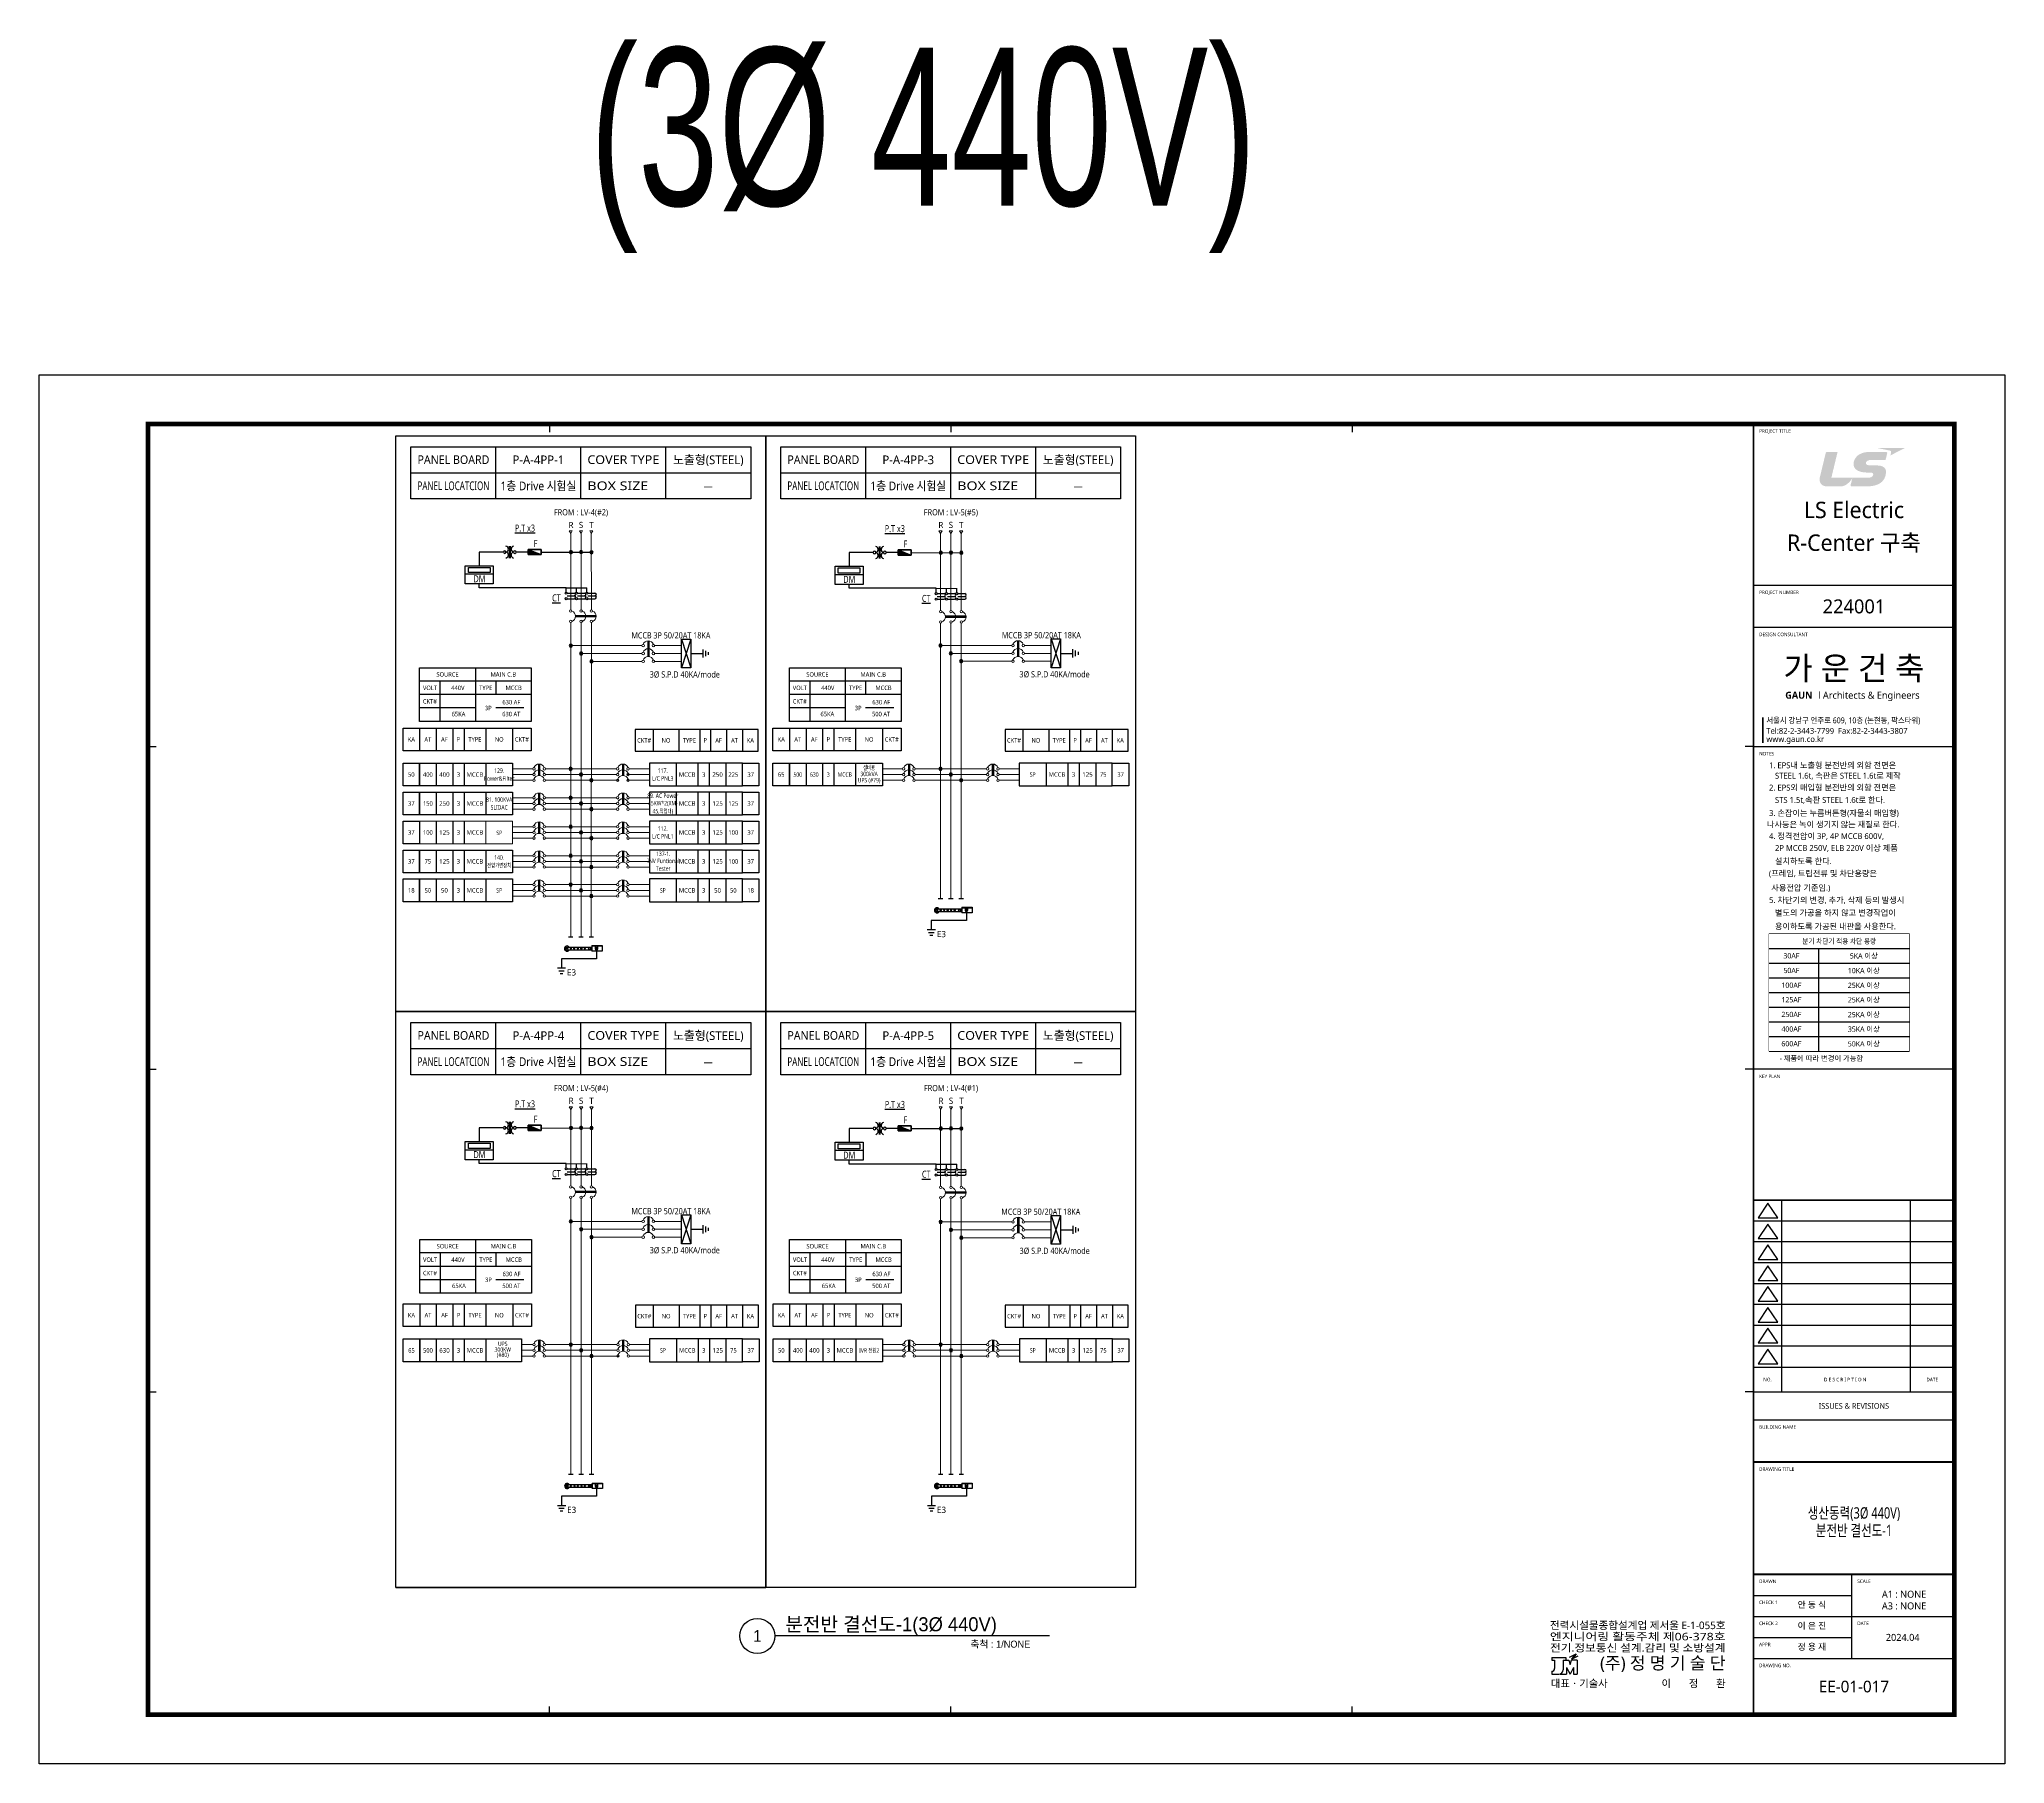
# Model space of a CAD drawing. Header units: millimetres. Extents: x 0 to 1009200, y -237600 to 28708.
# Drawn here: x 504600 to 672800, y -118800 to 28708 of the extents above; entities that cross this region are included whole.
import ezdxf
from ezdxf.enums import TextEntityAlignment as Align

# ---------------------------------------------------------------- set-up
doc = ezdxf.new("R2010")
doc.units = ezdxf.units.MM
doc.header["$LTSCALE"] = 1000
doc.linetypes.add('HID', pattern=[2.8, 1.8, -1])
for name, color, linetype in [('A-SYM', 7, 'Continuous'), ('A-TITLE', 3, 'Continuous'), ('arch', 8, 'Continuous'), ('Layer 1', 7, 'Continuous'), ('S', 4, 'Continuous'), ('SYM', 3, 'Continuous'), ('TEXT', 3, 'Continuous'), ('XR-SHEET(통신)$0$WD-E$0$WD', 6, 'Continuous'), ('XR-SHEET-SHT', 5, 'Continuous'), ('XR-SHEET-TEXT', 3, 'Continuous')]:
    doc.layers.add(name, color=color, linetype=linetype)
doc.layers.add('XR-SHEET-TEMP', color=171, linetype='Continuous', plot=False)
doc.styles.add('DH', font='')
doc.styles.add('GHS', font='malgun.ttf')
doc.styles.add('XR-SHEET$0$XREF-Form$0$맑은고딕', font='malgun.ttf')
doc.styles.add('XR-SHEET(통신)$0$WD-E$0$GHS', font='malgun.ttf')
doc.styles.add('맑은고딕', font='malgun.ttf')
doc.styles.add('맑은고딕B', font='malgunbd.ttf')
doc.styles.get('DH').set_extended_font_data('Dotum')

# ---------------------------------------------------------------- blocks, each defined once
blk = doc.blocks.new('A$C73120EFD')
at = {"layer": 'XR-SHEET(통신)$0$WD-E$0$WD', "color": 4}
for p, q in [((-27546, 7102), (-27546, 6933)), ((-27546, 7102), (-26702, 7102)), ((-26702, 7102), (-26702, 6933)), ((-26494, 7105), (-26082, 7309)), ((-26165, 7268), (-26370, 6991)), ((-26370, 6991), (-25958, 7194)), ((-26370, 6991), (-26257, 7073)), ((-26349, 7019), (-26236, 7101)), ((-26328, 7047), (-26215, 7129)), ((-26308, 7075), (-26194, 7157)), ((-26082, 7309), (-26288, 7031)), ((-26287, 7103), (-26173, 7186)), ((-26266, 7131), (-26153, 7214)), ((-26245, 7160), (-26132, 7242)), ((-26224, 7188), (-26111, 7270)), ((-26203, 7216), (-26090, 7298)), ((-26183, 7244), (-26117, 7292)), ((-27546, 6933), (-27377, 6933)), ((-27546, 6273), (-27546, 6105)), ((-27546, 6273), (-27538, 6273)), ((-27546, 6105), (-27124, 6105)), ((-27377, 6933), (-27377, 6434)), ((-27052, 6115), (-27052, 6105)), ((-27052, 6105), (-26660, 6105)), ((-26871, 6933), (-26871, 6358)), ((-26871, 6933), (-26534, 6933)), ((-26660, 6490), (-26449, 6105)), ((-26660, 6490), (-26660, 6105)), ((-26534, 6933), (-26449, 6680)), ((-26449, 6680), (-26365, 6933)), ((-26238, 6490), (-26449, 6105)), ((-26027, 6933), (-26365, 6933)), ((-26314, 7018), (-26278, 7045)), ((-26238, 6490), (-26238, 6105)), ((-26238, 6105), (-26027, 6105)), ((-26027, 6933), (-26027, 6105))]:
    blk.add_line(p, q, dxfattribs=at)
for centre, radius in [((-27538, 6434), 160), ((-27124, 6358), 253)]:
    blk.add_arc(centre, radius, 270, 0, dxfattribs=at)
at = {"layer": 'XR-SHEET(통신)$0$WD-E$0$WD', "color": 4, "style": 'XR-SHEET(통신)$0$WD-E$0$GHS'}
for s, width, p, p2 in [('전력시설물종합설계업 제서울 E-1-055호', 0.91927, (-27655, 8791), (-17155, 8791)), ('엔지니어링 활동주체 제06-378호', 1.128043, (-27655, 8118), (-17155, 8118)), ('전기.정보통신 설계.감리 및 소방설계', 1.016896, (-27655, 7445), (-17155, 7445))]:
    blk.add_text(s, height=450, dxfattribs=dict(at, width=width)).set_placement(p, p2, align=Align.FIT)
for s, height, p in [('(주) 정 명 기 술 단', 750, (-17155, 6387)), ('이       정       환', 450, (-17155, 5315))]:
    blk.add_text(s, height=height, dxfattribs=at).set_placement(p, align=Align.RIGHT)
blk.add_text('대표ㆍ기술사 ', height=450, dxfattribs=at).set_placement((-27597, 5315))
blk = doc.blocks.new('XR-SHEET$0$XREF-Form$0$xr-form$0$TITLE')
at = {"layer": 'XR-SHEET-TEXT', "color": 4, "style": '맑은고딕B'}
for tag, height, p in [('TITLE1', 6, (776, 116.69)), ('TITLE4', 6, (776, 111.7)), ('TITLE2', 6, (776, 107.09)), ('TITLE5', 6, (776, 102.09)), ('TITLE3', 6, (776, 97.38)), ('A0.00', 7, (775.56, 32.33))]:
    blk.add_attdef(tag, text='', height=height, dxfattribs=at).set_placement(p, align=Align.MIDDLE_CENTER)
at = {"layer": 'XR-SHEET-TEXT', "color": 3, "style": 'XR-SHEET$0$XREF-Form$0$맑은고딕'}
for tag, p in [('NAME-1', (752.37, 76.33)), ('NAME-2', (752.37, 67.33)), ('NAME-3', (752.37, 58.33)), ('NAME-4', (752.37, 49.33))]:
    blk.add_attdef(tag, text='', height=2.7, dxfattribs=at).set_placement(p, align=Align.MIDDLE_LEFT)
for tag, p in [('SCALE-A1', (796.39, 73.17)), ('SCALE-A3', (796.39, 68.31)), ('DATE', (797.36, 53.01))]:
    blk.add_attdef(tag, text='', height=3, dxfattribs=at).set_placement(p, align=Align.MIDDLE)
blk = doc.blocks.new('block 3')
at = {"true_color": 0xfa002d}
h = blk.add_hatch(color=240, dxfattribs=at)
h.dxf.hatch_style = 1
h.paths.add_polyline_path([(78.5, -138.2), (78.5, -138.2), (78.6, -138.2), (78.6, -138.2), (78.7, -138.1), (78.7, -138.1), (78.8, -138.1), (78.8, -138.1), (78.9, -138), (78.9, -138), (78.9, -138), (79, -138), (79, -138), (79.1, -137.9), (79.1, -137.9), (79.1, -137.9), (79.2, -137.9), (79.2, -137.9), (79.2, -137.8), (79.3, -137.8), (79.3, -137.8), (79.4, -137.8), (79.4, -137.8), (79.4, -137.8), (79.5, -137.7), (79.5, -137.7), (79.5, -137.7), (79.6, -137.7), (79.6, -137.7), (79.6, -137.7), (79.6, -137.6), (79.7, -137.6), (79.7, -137.6), (79.7, -137.6), (79.7, -137.6), (79.8, -137.6), (79.8, -137.6), (79.8, -137.6), (79.8, -137.5), (79.9, -137.5), (79.9, -137.5), (79.9, -137.5), (79.9, -137.5), (80, -137.5), (80, -137.5), (80, -137.5), (80, -137.5), (80, -137.4), (80, -137.4), (80.1, -137.4), (80.1, -137.4), (80.1, -137.4), (80.1, -137.4), (80.1, -137.4), (80.2, -137.4), (80.2, -137.4), (80.2, -137.4), (80.2, -137.4), (80.2, -137.4), (80.2, -137.4), (80.2, -137.4), (80.2, -137.4), (80.2, -137.4), (80.1, -137.4), (80.1, -137.4), (80.1, -137.4), (80.1, -137.4), (80.1, -137.4), (80.1, -137.4), (80.1, -137.4), (80.1, -137.4), (80.1, -137.4), (80.1, -137.4), (80.1, -137.4), (80.1, -137.4), (80.1, -137.4), (80.1, -137.4), (80, -137.4), (80, -137.4), (80, -137.4), (80, -137.4), (80, -137.4), (80, -137.4), (80, -137.4), (80, -137.4), (80, -137.4), (79.9, -137.4), (79.9, -137.4), (79.9, -137.4), (79.9, -137.4), (79.9, -137.4), (79.9, -137.4), (79.9, -137.4), (79.8, -137.4), (79.8, -137.4), (79.8, -137.4), (79.8, -137.4), (79.8, -137.4), (79.7, -137.4), (79.7, -137.4), (79.7, -137.4), (79.7, -137.4), (79.7, -137.4), (79.6, -137.4), (79.6, -137.4), (79.6, -137.4), (79.6, -137.4), (79.6, -137.4), (79.5, -137.4), (79.5, -137.4), (79.5, -137.4), (79.5, -137.4), (79.5, -137.4), (79.4, -137.4), (79.4, -137.4), (79.4, -137.4), (79.4, -137.4), (79.3, -137.4), (79.3, -137.4), (79.3, -137.4), (79.2, -137.4), (79.2, -137.4), (79.2, -137.4), (79.2, -137.4), (79.1, -137.4), (79.1, -137.4), (79.1, -137.4), (79.1, -137.4), (79, -137.4), (79, -137.4), (79, -137.4), (78.9, -137.4), (78.9, -137.4), (78.9, -137.4), (78.8, -137.4), (78.8, -137.4), (78.8, -137.4), (78.8, -137.4), (78.7, -137.4), (78.7, -137.4), (78.7, -137.4), (78.6, -137.4), (78.6, -137.4), (78.6, -137.4), (78.5, -137.4), (78.5, -137.4), (78.4, -137.4), (78.4, -137.4), (78.4, -137.4), (78.3, -137.4), (78.3, -137.4), (78.3, -137.4), (78.2, -137.4), (78.2, -137.4), (78.2, -137.4), (78.1, -137.4), (78.1, -137.4), (78, -137.4), (78, -137.4), (78, -137.4), (77.9, -137.4), (77.9, -137.4), (77.9, -137.4), (77.8, -137.4), (77.8, -137.4), (77.7, -137.4), (77.7, -137.4), (77.7, -137.4), (77.6, -137.4), (77.6, -137.4), (77.5, -137.4), (77.5, -137.4), (77.5, -137.4), (77.4, -137.4), (77.4, -137.4), (77.3, -137.4), (77.3, -137.4), (77.2, -137.4), (77.2, -137.4), (77.2, -137.4), (77.1, -137.4), (77.1, -137.4), (77, -137.4), (77, -137.4), (76.9, -137.4), (76.9, -137.4), (76.8, -137.4), (76.8, -137.4), (76.7, -137.4), (76.7, -137.4), (76.7, -137.4), (76.6, -137.4), (76.6, -137.4), (76.5, -137.4), (76.5, -137.4), (76.4, -137.4), (76.4, -137.4), (76.3, -137.4), (76.3, -137.4), (76.2, -137.4), (76.2, -137.4), (76.1, -137.4), (76.1, -137.4), (76, -137.4), (76, -137.4), (75.9, -137.4), (75.9, -137.4), (75.8, -137.4), (75.8, -137.4), (75.7, -137.4), (75.7, -137.4), (75.6, -137.4), (75.6, -137.4), (75.5, -137.4), (75.5, -137.4), (75.4, -137.4), (75.4, -137.4), (75.3, -137.4), (75.3, -137.4), (75.2, -137.4), (75.2, -137.4), (75.1, -137.4), (75.1, -137.4), (75, -137.4), (75, -137.4), (74.9, -137.4), (74.9, -137.4), (74.8, -137.4), (74.8, -137.4), (74.7, -137.4), (74.7, -137.4), (74.6, -137.4), (74.6, -137.4), (74.5, -137.4), (74.4, -137.4), (74.3, -137.4), (74.2, -137.4), (74.1, -137.4), (74, -137.4), (73.9, -137.4), (73.8, -137.4), (73.7, -137.4), (73.6, -137.4), (73.5, -137.4), (73.3, -137.4), (73.2, -137.4), (73.1, -137.4), (73, -137.4), (72.9, -137.4), (72.8, -137.4), (72.7, -137.4), (72.5, -137.4), (72.4, -137.4), (72.3, -137.4), (72.2, -137.4), (72.1, -137.4), (72, -137.4), (71.9, -137.4), (71.7, -137.4), (71.6, -137.4), (71.5, -137.4), (71.4, -137.4), (71.3, -137.4), (71, -137.4), (70.8, -137.4), (70.6, -137.4), (70.1, -137.4), (69.6, -137.4), (69.4, -137.4), (69.1, -137.4), (68.9, -137.4), (68.8, -137.4), (68.7, -137.4), (68.6, -137.4), (68.4, -137.4), (68.3, -137.4), (68.2, -137.4), (68.1, -137.4), (68, -137.4), (67.9, -137.4), (67.7, -137.4), (67.6, -137.4), (67.5, -137.4), (67.4, -137.4), (67.3, -137.4), (67.2, -137.4), (67.1, -137.4), (67, -137.4), (66.8, -137.4), (66.7, -137.4), (66.6, -137.4), (66.5, -137.4), (66.4, -137.4), (66.3, -137.4), (66.2, -137.4), (66.1, -137.4), (66, -137.4), (65.8, -137.4), (65.7, -137.4), (65.7, -137.4), (65.6, -137.4), (65.6, -137.4), (65.5, -137.4), (65.5, -137.4), (65.4, -137.4), (65.4, -137.4), (65.3, -137.4), (65.3, -137.4), (65.2, -137.4), (65.2, -137.4), (65.1, -137.4), (65, -137.4), (65, -137.4), (64.9, -137.4), (64.9, -137.4), (64.8, -137.4), (64.8, -137.4), (64.7, -137.4), (64.7, -137.4), (64.6, -137.4), (64.6, -137.4), (64.5, -137.4), (64.5, -137.4), (64.4, -137.4), (64.4, -137.4), (64.3, -137.4), (64.3, -137.4), (64.2, -137.4), (64.2, -137.4), (64.1, -137.4), (64.1, -137.4), (64, -137.4), (64, -137.4), (63.9, -137.4), (63.9, -137.4), (63.9, -137.4), (63.8, -137.4), (63.8, -137.4), (63.7, -137.4), (63.7, -137.4), (63.6, -137.4), (63.6, -137.4), (63.5, -137.4), (63.5, -137.4), (63.4, -137.4), (63.4, -137.4), (63.3, -137.4), (63.3, -137.4), (63.3, -137.4), (63.2, -137.4), (63.2, -137.4), (63.1, -137.4), (63.1, -137.4), (63, -137.4), (63, -137.4), (62.9, -137.4), (62.9, -137.4), (62.9, -137.4), (62.8, -137.4), (62.8, -137.4), (62.7, -137.4), (62.7, -137.4), (62.7, -137.4), (62.6, -137.4), (62.6, -137.4), (62.5, -137.4), (62.5, -137.4), (62.4, -137.4), (62.4, -137.4), (62.4, -137.4), (62.3, -137.4), (62.3, -137.4), (62.2, -137.4), (62.2, -137.4), (62.2, -137.4), (62.1, -137.4), (62.1, -137.4), (62.1, -137.4), (62, -137.4), (62, -137.4), (61.9, -137.4), (61.9, -137.4), (61.9, -137.4), (61.8, -137.4), (61.8, -137.4), (61.8, -137.4), (61.7, -137.4), (61.7, -137.4), (61.7, -137.4), (61.6, -137.4), (61.6, -137.4), (61.6, -137.4), (61.5, -137.4), (61.5, -137.4), (61.5, -137.4), (61.4, -137.4), (61.4, -137.4), (61.4, -137.4), (61.3, -137.4), (61.3, -137.4), (61.3, -137.4), (61.2, -137.4), (61.2, -137.4), (61.2, -137.4), (61.2, -137.4), (61.1, -137.4), (61.1, -137.4), (61.1, -137.4), (61, -137.4), (61, -137.4), (61, -137.4), (61, -137.4), (60.9, -137.4), (60.9, -137.4), (60.9, -137.4), (60.9, -137.4), (60.8, -137.4), (60.8, -137.4), (60.8, -137.4), (60.8, -137.4), (60.7, -137.4), (60.7, -137.4), (60.7, -137.4), (60.7, -137.4), (60.6, -137.4), (60.6, -137.4), (60.6, -137.4), (60.6, -137.4), (60.6, -137.4), (60.5, -137.4), (60.5, -137.4), (60.5, -137.4), (60.5, -137.4), (60.5, -137.4), (60.4, -137.4), (60.4, -137.4), (60.4, -137.4), (60.4, -137.4), (60.4, -137.4), (60.3, -137.4), (60.3, -137.4), (60.3, -137.4), (60.3, -137.4), (60.3, -137.4), (60.3, -137.4), (60.3, -137.4), (60.2, -137.4), (60.2, -137.4), (60.2, -137.4), (60.2, -137.4), (60.2, -137.4), (60.2, -137.4), (60.2, -137.4), (60.2, -137.4), (60.1, -137.4), (60.1, -137.4), (60.1, -137.4), (60.1, -137.4), (60, -137.4), (60, -137.4), (60, -137.4), (60, -137.4), (60, -137.4), (60, -137.4), (60, -137.4), (60, -137.4), (60, -137.4), (60, -137.4), (60.1, -137.4), (60.1, -137.4), (60.1, -137.4), (60.1, -137.4), (60.1, -137.4), (60.1, -137.4), (60.1, -137.4), (60.1, -137.4), (60.1, -137.4), (60.2, -137.4), (60.2, -137.4), (60.2, -137.4), (60.2, -137.4), (60.2, -137.4), (60.2, -137.4), (60.2, -137.4), (60.3, -137.4), (60.3, -137.4), (60.3, -137.4), (60.3, -137.4), (60.3, -137.4), (60.4, -137.4), (60.4, -137.4), (60.4, -137.5), (60.4, -137.5), (60.5, -137.5), (60.5, -137.5), (60.5, -137.5), (60.5, -137.5), (60.6, -137.5), (60.6, -137.5), (60.6, -137.5), (60.6, -137.5), (60.7, -137.5), (60.7, -137.5), (60.7, -137.5), (60.8, -137.5), (60.8, -137.5), (60.8, -137.5), (60.9, -137.5), (60.9, -137.6), (60.9, -137.6), (61, -137.6), (61, -137.6), (61, -137.6), (61.1, -137.6), (61.1, -137.6), (61.1, -137.6), (61.2, -137.6), (61.2, -137.6), (61.2, -137.6), (61.3, -137.6), (61.3, -137.6), (61.4, -137.6), (61.4, -137.7), (61.4, -137.7), (61.5, -137.7), (61.5, -137.7), (61.6, -137.7), (61.6, -137.7), (61.6, -137.7), (61.7, -137.7), (61.7, -137.7), (61.8, -137.7), (61.8, -137.7), (61.8, -137.7), (61.9, -137.8), (61.9, -137.8), (62, -137.8), (62, -137.8), (62.1, -137.8), (62.1, -137.8), (62.2, -137.8), (62.2, -137.8), (62.2, -137.8), (62.3, -137.8), (62.4, -137.9), (62.5, -137.9), (62.6, -137.9), (62.7, -137.9), (62.8, -137.9), (62.9, -138), (63, -138), (63.1, -138), (63.2, -138), (63.3, -138), (63.4, -138.1), (63.5, -138.1), (63.6, -138.1), (63.7, -138.1), (63.8, -138.2), (63.9, -138.2), (64.1, -138.2), (64.3, -138.2), (64.5, -138.3), (64.9, -138.4), (65.1, -138.4), (65.3, -138.5), (65.5, -138.5), (65.6, -138.5), (65.8, -138.5), (65.9, -138.6), (66, -138.6), (66.1, -138.6), (66.2, -138.6), (66.3, -138.6), (66.4, -138.7), (66.5, -138.7), (66.6, -138.7), (66.7, -138.7), (66.8, -138.7), (66.9, -138.8), (67, -138.8), (67.1, -138.8), (67.2, -138.8), (67.3, -138.8), (67.3, -138.9), (67.4, -138.9), (67.4, -138.9), (67.5, -138.9), (67.5, -138.9), (67.6, -138.9), (67.6, -138.9), (67.7, -138.9), (67.7, -138.9), (67.7, -138.9), (67.8, -139), (67.8, -139), (67.9, -139), (67.9, -139), (68, -139), (68, -139), (68, -139), (68.1, -139), (68.1, -139), (68.2, -139), (68.2, -139), (68.2, -139), (68.3, -139.1), (68.3, -139.1), (68.4, -139.1), (68.4, -139.1), (68.4, -139.1), (68.5, -139.1), (68.5, -139.1), (68.5, -139.1), (68.6, -139.1), (68.6, -139.1), (68.6, -139.1), (68.7, -139.1), (68.7, -139.1), (68.7, -139.1), (68.8, -139.2), (68.8, -139.2), (68.8, -139.2), (68.9, -139.2), (68.9, -139.2), (68.9, -139.2), (68.9, -139.2), (69, -139.2), (69, -139.2), (69, -139.2), (69.1, -139.2), (69.1, -139.2), (69.1, -139.2), (69.1, -139.2), (69.2, -139.2), (69.2, -139.2), (69.2, -139.2), (69.2, -139.2), (69.2, -139.3), (69.3, -139.3), (69.3, -139.3), (69.3, -139.3), (69.3, -139.3), (69.3, -139.3), (69.4, -139.3), (69.4, -139.3), (69.4, -139.3), (69.4, -139.3), (69.4, -139.3), (69.4, -139.3), (69.5, -139.3), (69.5, -139.3), (69.5, -139.3), (69.5, -139.3), (69.7, -139.3), (69.8, -139.4), (69.9, -139.4), (70, -139.5), (70.1, -139.5), (70.2, -139.6), (70.3, -139.8), (70.4, -139.9), (70.4, -140), (70.4, -140.1), (70.4, -140.2), (70.4, -140.3), (70.3, -140.4), (70.3, -140.5), (70.3, -140.5), (70.3, -140.5), (70.3, -140.6), (70.3, -140.7), (70.3, -140.8), (70.2, -140.8), (70.2, -140.9), (70.2, -141), (70.2, -141.1), (70.2, -141.2), (70.1, -141.4), (70.1, -141.6), (70, -141.8), (70, -141.9), (70, -141.9), (70, -142), (69.9, -142.1), (69.9, -142.2), (69.9, -142.3), (69.9, -142.3), (69.9, -142.4), (69.9, -142.4), (69.9, -142.5), (69.8, -142.5), (69.8, -142.5), (69.8, -142.6), (69.8, -142.6), (69.8, -142.6), (69.8, -142.7), (69.8, -142.7), (69.8, -142.7), (69.8, -142.7), (69.8, -142.7), (69.8, -142.7), (69.8, -142.7), (69.8, -142.7), (69.8, -142.7), (69.8, -142.7), (69.8, -142.7), (69.8, -142.7), (69.8, -142.7), (69.8, -142.7), (69.8, -142.7), (69.8, -142.7), (69.8, -142.7), (69.8, -142.7), (69.8, -142.7), (69.8, -142.7), (69.8, -142.7), (69.9, -142.7), (69.9, -142.7), (69.9, -142.7), (69.9, -142.7), (69.9, -142.7), (69.9, -142.7), (69.9, -142.7), (69.9, -142.6), (69.9, -142.6), (69.9, -142.6), (69.9, -142.6), (69.9, -142.6), (69.9, -142.6), (70, -142.6), (70, -142.6), (70, -142.6), (70, -142.6), (70, -142.6), (70.1, -142.6), (70.1, -142.6), (70.1, -142.5), (70.1, -142.5), (70.1, -142.5), (70.2, -142.5), (70.2, -142.5), (70.2, -142.5), (70.2, -142.5), (70.3, -142.5), (70.3, -142.4), (70.3, -142.4), (70.4, -142.4), (70.4, -142.4), (70.4, -142.4), (70.4, -142.4), (70.5, -142.3), (70.5, -142.3), (70.5, -142.3), (70.6, -142.3), (70.6, -142.3), (70.6, -142.3), (70.7, -142.2), (70.7, -142.2), (70.8, -142.2), (70.8, -142.2), (70.8, -142.2), (70.9, -142.1), (70.9, -142.1), (70.9, -142.1), (71, -142.1), (71, -142.1), (71.1, -142), (71.1, -142), (71.2, -142), (71.2, -142), (71.2, -142), (71.3, -141.9), (71.3, -141.9), (71.4, -141.9), (71.4, -141.9), (71.5, -141.8), (71.5, -141.8), (71.6, -141.8), (71.6, -141.8), (71.7, -141.7), (71.7, -141.7), (71.8, -141.7), (71.8, -141.7), (71.8, -141.6), (71.9, -141.6), (71.9, -141.6), (72, -141.6), (72.1, -141.5), (72.1, -141.5), (72.2, -141.5), (72.2, -141.5), (72.3, -141.4), (72.3, -141.4), (72.4, -141.4), (72.4, -141.4), (72.5, -141.3), (72.5, -141.3), (72.6, -141.3), (72.6, -141.2), (72.7, -141.2), (72.7, -141.2), (72.8, -141.2), (72.9, -141.1), (72.9, -141.1), (73, -141.1), (73, -141), (73.1, -141), (73.1, -141), (73.2, -141), (73.3, -140.9), (73.3, -140.9), (73.4, -140.8), (73.5, -140.8), (73.7, -140.7), (73.8, -140.7), (73.9, -140.6), (74, -140.5), (74.1, -140.5), (74.3, -140.4), (74.4, -140.3), (74.5, -140.3), (74.7, -140.2), (75, -140), (75.2, -139.9), (75.5, -139.8), (75.6, -139.7), (75.7, -139.7), (75.8, -139.6), (76, -139.5), (76.1, -139.5), (76.2, -139.4), (76.3, -139.4), (76.4, -139.3), (76.5, -139.2), (76.7, -139.2), (76.7, -139.1), (76.8, -139.1), (76.8, -139.1), (76.9, -139.1), (76.9, -139), (77, -139), (77.1, -139), (77.1, -138.9), (77.2, -138.9), (77.2, -138.9), (77.3, -138.9), (77.3, -138.8), (77.4, -138.8), (77.4, -138.8), (77.5, -138.7), (77.6, -138.7), (77.6, -138.7), (77.7, -138.7), (77.7, -138.6), (77.8, -138.6), (77.8, -138.6), (77.9, -138.6), (77.9, -138.5), (78, -138.5), (78, -138.5), (78.1, -138.4), (78.1, -138.4), (78.2, -138.4), (78.2, -138.4), (78.3, -138.3), (78.3, -138.3), (78.4, -138.3), (78.4, -138.3), (78.5, -138.3)])
at = {"true_color": 0x0a1e5a}
h = blk.add_hatch(color=158, dxfattribs=at)
h.dxf.hatch_style = 1
h.paths.add_polyline_path([(66.6, -155.7), (66.6, -155.5), (66.6, -155.4), (66.6, -155.3), (66.6, -155.2), (66.6, -155), (66.6, -154.9), (66.6, -154.8), (66.6, -154.7), (66.6, -154.6), (66.6, -154.6), (66.7, -154.5), (66.7, -154.4), (66.7, -154.4), (66.7, -154.3), (66.6, -154.2), (66.6, -154.2), (66.6, -154.1), (66.6, -154), (66.6, -154), (66.6, -153.9), (66.6, -153.8), (66.6, -153.8), (66.6, -153.7), (66.6, -153.6), (66.6, -153.6), (66.6, -153.5), (66.6, -153.5), (66.6, -153.4), (66.5, -153.3), (66.5, -153.3), (66.5, -153.2), (66.5, -153.1), (66.5, -153.1), (66.5, -153), (66.4, -153), (66.4, -152.9), (66.4, -152.8), (66.4, -152.8), (66.4, -152.7), (66.3, -152.7), (66.3, -152.6), (66.3, -152.6), (66.3, -152.5), (66.2, -152.5), (66.2, -152.4), (66.2, -152.3), (66.2, -152.3), (66.1, -152.2), (66.1, -152.2), (66.1, -152.1), (66, -152.1), (66, -152), (66, -152), (65.9, -151.9), (65.9, -151.9), (65.8, -151.8), (65.8, -151.8), (65.8, -151.7), (65.7, -151.7), (65.7, -151.6), (65.6, -151.6), (65.6, -151.5), (65.6, -151.5), (65.5, -151.5), (65.5, -151.4), (65.4, -151.4), (65.4, -151.3), (65.3, -151.3), (65.3, -151.2), (65.2, -151.2), (65.2, -151.2), (65.1, -151.1), (65.1, -151.1), (65, -151), (64.9, -151), (64.9, -151), (64.8, -150.9), (64.8, -150.9), (64.7, -150.9), (64.6, -150.8), (64.6, -150.8), (64.5, -150.7), (64.5, -150.7), (64.4, -150.7), (64.3, -150.6), (64.2, -150.6), (64.2, -150.6), (64.1, -150.6), (64, -150.5), (64, -150.5), (63.9, -150.5), (63.8, -150.4), (63.7, -150.4), (63.7, -150.4), (63.6, -150.3), (63.5, -150.3), (63.4, -150.3), (63.3, -150.3), (63.3, -150.2), (63.2, -150.2), (63.1, -150.2), (63, -150.2), (62.9, -150.2), (62.8, -150.1), (62.7, -150.1), (62.6, -150.1), (62.6, -150.1), (62.5, -150.1), (62.4, -150), (62.3, -150), (62.2, -150), (62.1, -150), (62, -150), (61.9, -150), (61.8, -149.9), (61.7, -149.9), (61.6, -149.9), (61.5, -149.9), (61.4, -149.9), (61.2, -149.9), (61.1, -149.9), (61, -149.9), (60.9, -149.9), (60.8, -149.8), (60.7, -149.8), (60.6, -149.8), (60.5, -149.8), (60.3, -149.8), (60.2, -149.8), (60.1, -149.8), (60, -149.8), (59.9, -149.8), (59.7, -149.8), (59.6, -149.8), (59.5, -149.8), (59.5, -149.8), (59.5, -149.8), (59.5, -149.8), (59.5, -149.8), (59.5, -149.8), (59.5, -149.8), (59.4, -149.8), (59.4, -149.8), (59.4, -149.8), (59.4, -149.8), (59.4, -149.8), (59.4, -149.8), (59.4, -149.8), (59.3, -149.8), (59.3, -149.8), (59.3, -149.8), (59.3, -149.8), (59.3, -149.8), (59.2, -149.8), (59.2, -149.8), (59.2, -149.8), (59.2, -149.8), (59.1, -149.8), (59.1, -149.8), (59.1, -149.8), (59, -149.8), (59, -149.8), (59, -149.8), (58.9, -149.8), (58.9, -149.8), (58.9, -149.8), (58.8, -149.8), (58.8, -149.8), (58.8, -149.8), (58.7, -149.8), (58.7, -149.8), (58.6, -149.8), (58.5, -149.8), (58.4, -149.8), (58.3, -149.8), (58.3, -149.8), (58.2, -149.8), (58.1, -149.8), (58, -149.8), (57.9, -149.8), (57.8, -149.8), (57.6, -149.8), (57.4, -149.8), (57.2, -149.8), (57, -149.8), (56.9, -149.8), (56.8, -149.8), (56.7, -149.8), (56.6, -149.8), (56.5, -149.8), (56.5, -149.8), (56.4, -149.8), (56.3, -149.8), (56.2, -149.8), (56.1, -149.8), (56.1, -149.8), (56, -149.8), (56, -149.8), (56, -149.8), (55.9, -149.8), (55.9, -149.8), (55.9, -149.8), (55.8, -149.8), (55.8, -149.8), (55.8, -149.8), (55.7, -149.8), (55.7, -149.8), (55.7, -149.8), (55.7, -149.8), (55.6, -149.8), (55.6, -149.8), (55.6, -149.8), (55.5, -149.8), (55.5, -149.8), (55.5, -149.8), (55.5, -149.8), (55.5, -149.8), (55.4, -149.8), (55.4, -149.8), (55.4, -149.8), (55.4, -149.8), (55.4, -149.8), (55.4, -149.8), (55.4, -149.8), (55.4, -149.8), (55.3, -149.8), (55.3, -149.8), (55.3, -149.8), (55.3, -149.8), (55.3, -149.8), (55.2, -149.8), (55, -149.8), (54.7, -149.8), (54.4, -149.7), (54.2, -149.7), (53.9, -149.6), (53.7, -149.6), (53.4, -149.5), (53.2, -149.4), (53, -149.3), (52.8, -149.1), (52.7, -149), (52.6, -148.9), (52.5, -148.8), (52.5, -148.7), (52.4, -148.5), (52.4, -148.4), (52.3, -148.2), (52.3, -148.1), (52.3, -147.9), (52.4, -147.7), (52.4, -147.6), (52.5, -147.4), (52.6, -147.3), (52.7, -147.1), (52.9, -147), (53, -146.8), (53.2, -146.7), (53.3, -146.6), (53.4, -146.6), (53.5, -146.5), (53.7, -146.4), (53.8, -146.3), (54, -146.3), (54.1, -146.2), (54.3, -146.2), (54.4, -146.1), (54.6, -146.1), (54.8, -146), (55, -146), (55.2, -145.9), (55.4, -145.9), (55.5, -145.9), (55.7, -145.9), (55.9, -145.9), (56.1, -145.9), (56.2, -145.9), (56.2, -145.9), (56.2, -145.9), (56.2, -145.9), (56.2, -145.9), (56.2, -145.9), (56.2, -145.9), (56.3, -145.9), (56.3, -145.9), (56.3, -145.9), (56.3, -145.9), (56.3, -145.9), (56.3, -145.9), (56.3, -145.9), (56.3, -145.9), (56.4, -145.9), (56.4, -145.9), (56.4, -145.9), (56.4, -145.9), (56.4, -145.9), (56.4, -145.9), (56.5, -145.9), (56.5, -145.9), (56.5, -145.9), (56.5, -145.9), (56.5, -145.9), (56.6, -145.9), (56.6, -145.9), (56.6, -145.9), (56.6, -145.9), (56.7, -145.9), (56.7, -145.9), (56.7, -145.9), (56.8, -145.9), (56.8, -145.9), (56.8, -145.9), (56.8, -145.9), (56.9, -145.9), (56.9, -145.9), (56.9, -145.9), (57, -145.9), (57, -145.9), (57, -145.9), (57.1, -145.9), (57.1, -145.9), (57.1, -145.9), (57.2, -145.9), (57.2, -145.9), (57.3, -145.9), (57.3, -145.9), (57.3, -145.9), (57.4, -145.9), (57.4, -145.9), (57.5, -145.9), (57.5, -145.9), (57.5, -145.9), (57.6, -145.9), (57.6, -145.9), (57.7, -145.9), (57.7, -145.9), (57.7, -145.9), (57.8, -145.9), (57.8, -145.9), (57.9, -145.9), (57.9, -145.9), (58, -145.9), (58, -145.9), (58.1, -145.9), (58.1, -145.9), (58.2, -145.9), (58.2, -145.9), (58.3, -145.9), (58.3, -145.9), (58.4, -145.9), (58.4, -145.9), (58.5, -145.9), (58.5, -145.9), (58.6, -145.9), (58.6, -145.9), (58.7, -145.9), (58.7, -145.9), (58.8, -145.9), (58.8, -145.9), (58.9, -145.9), (58.9, -145.9), (59, -145.9), (59, -145.9), (59.1, -145.9), (59.2, -145.9), (59.3, -145.9), (59.4, -145.9), (59.5, -145.9), (59.6, -145.9), (59.8, -145.9), (59.9, -145.9), (60, -145.9), (60.1, -145.9), (60.2, -145.9), (60.3, -145.9), (60.4, -145.9), (60.6, -145.9), (60.7, -145.9), (60.8, -145.9), (61, -145.9), (61.3, -145.9), (61.5, -145.9), (61.7, -145.9), (61.9, -145.9), (62, -145.9), (62.1, -145.9), (62.2, -145.9), (62.3, -145.9), (62.5, -145.9), (62.6, -145.9), (62.7, -145.9), (62.8, -145.9), (62.9, -145.9), (63, -145.9), (63.1, -145.9), (63.2, -145.9), (63.4, -145.9), (63.5, -145.9), (63.5, -145.9), (63.6, -145.9), (63.6, -145.9), (63.7, -145.9), (63.7, -145.9), (63.8, -145.9), (63.8, -145.9), (63.9, -145.9), (63.9, -145.9), (64, -145.9), (64, -145.9), (64.1, -145.9), (64.1, -145.9), (64.2, -145.9), (64.2, -145.9), (64.3, -145.9), (64.3, -145.9), (64.4, -145.9), (64.4, -145.9), (64.5, -145.9), (64.5, -145.9), (64.6, -145.9), (64.6, -145.9), (64.7, -145.9), (64.7, -145.9), (64.8, -145.9), (64.8, -145.9), (64.8, -145.9), (64.9, -145.9), (64.9, -145.9), (65, -145.9), (65, -145.9), (65.1, -145.9), (65.1, -145.9), (65.1, -145.9), (65.2, -145.9), (65.2, -145.9), (65.3, -145.9), (65.3, -145.9), (65.3, -145.9), (65.4, -145.9), (65.4, -145.9), (65.4, -145.9), (65.5, -145.9), (65.5, -145.9), (65.5, -145.9), (65.6, -145.9), (65.6, -145.9), (65.6, -145.9), (65.7, -145.9), (65.7, -145.9), (65.7, -145.9), (65.8, -145.9), (65.8, -145.9), (65.8, -145.9), (65.8, -145.9), (65.9, -145.9), (65.9, -145.9), (65.9, -145.9), (66, -145.9), (66, -145.9), (66, -145.9), (66, -145.9), (66, -145.9), (66.1, -145.9), (66.1, -145.9), (66.1, -145.9), (66.1, -145.9), (66.1, -145.9), (66.2, -145.9), (66.2, -145.9), (66.3, -145.9), (66.3, -145.9), (66.3, -145.9), (66.3, -145.9), (66.3, -145.9), (66.3, -145.9), (66.3, -145.8), (66.3, -145.8), (66.3, -145.8), (66.4, -145.8), (66.4, -145.8), (66.4, -145.8), (66.4, -145.8), (66.4, -145.8), (66.4, -145.7), (66.4, -145.7), (66.4, -145.7), (66.4, -145.7), (66.4, -145.7), (66.4, -145.7), (66.4, -145.6), (66.4, -145.6), (66.4, -145.6), (66.4, -145.6), (66.4, -145.5), (66.4, -145.5), (66.4, -145.5), (66.4, -145.5), (66.4, -145.4), (66.5, -145.4), (66.5, -145.4), (66.5, -145.3), (66.5, -145.3), (66.5, -145.2), (66.5, -145.2), (66.5, -145.1), (66.5, -145), (66.6, -144.9), (66.6, -144.9), (66.6, -144.8), (66.6, -144.7), (66.6, -144.6), (66.7, -144.5), (66.7, -144.5), (66.7, -144.4), (66.7, -144.3), (66.8, -144.2), (66.8, -144), (66.8, -143.8), (66.9, -143.6), (66.9, -143.4), (67, -143.3), (67, -143.2), (67, -143.1), (67.1, -143), (67.1, -142.9), (67.1, -142.8), (67.1, -142.7), (67.1, -142.6), (67.2, -142.6), (67.2, -142.5), (67.2, -142.4), (67.2, -142.3), (67.2, -142.2), (67.3, -142.2), (67.3, -142), (67.3, -142), (67.3, -141.9), (67.3, -141.9), (67.3, -141.8), (67.3, -141.8), (67.4, -141.8), (67.4, -141.7), (67.4, -141.7), (67.4, -141.7), (67.4, -141.7), (67.4, -141.7), (67.4, -141.6), (67.4, -141.6), (67.4, -141.6), (67.4, -141.6), (67.4, -141.5), (67.4, -141.4), (67.4, -141.3), (67.5, -141.3), (67.5, -141.2), (67.5, -141.1), (67.5, -141.1), (67.5, -141), (67.5, -140.9), (67.5, -140.9), (67.5, -140.8), (67.4, -140.8), (67.4, -140.7), (67.4, -140.7), (67.4, -140.7), (67.4, -140.6), (67.3, -140.6), (67.3, -140.6), (67.3, -140.5), (67.2, -140.5), (67.2, -140.5), (67.2, -140.5), (67.1, -140.4), (67.1, -140.4), (67, -140.4), (66.9, -140.4), (66.8, -140.4), (66.7, -140.4), (66.7, -140.4), (66.7, -140.4), (66.7, -140.4), (66.7, -140.4), (66.7, -140.4), (66.7, -140.4), (66.6, -140.4), (66.6, -140.4), (66.6, -140.4), (66.6, -140.4), (66.6, -140.4), (66.6, -140.4), (66.6, -140.4), (66.6, -140.4), (66.6, -140.4), (66.6, -140.4), (66.6, -140.4), (66.6, -140.4), (66.6, -140.4), (66.6, -140.4), (66.6, -140.4), (66.6, -140.4), (66.6, -140.4), (66.6, -140.4), (66.6, -140.4), (66.6, -140.4), (66.6, -140.4), (66.5, -140.4), (66.5, -140.4), (66.5, -140.4), (66.5, -140.4), (66.5, -140.4), (66.5, -140.4), (66.5, -140.4), (66.5, -140.4), (66.5, -140.4), (66.5, -140.4), (66.5, -140.4), (66.4, -140.4), (66.4, -140.4), (66.4, -140.4), (66.4, -140.4), (66.4, -140.4), (66.4, -140.4), (66.4, -140.4), (66.4, -140.4), (66.4, -140.4), (66.3, -140.4), (66.3, -140.4), (66.3, -140.4), (66.3, -140.4), (66.3, -140.4), (66.3, -140.4), (66.3, -140.4), (66.3, -140.4), (66.2, -140.4), (66.2, -140.4), (66.2, -140.4), (66.2, -140.4), (66.2, -140.4), (66.2, -140.4), (66.1, -140.4), (66.1, -140.4), (66.1, -140.4), (66, -140.4), (66, -140.4), (65.9, -140.4), (65.9, -140.4), (65.9, -140.4), (65.8, -140.4), (65.8, -140.4), (65.8, -140.4), (65.7, -140.4), (65.7, -140.4), (65.6, -140.4), (65.6, -140.4), (65.5, -140.4), (65.5, -140.4), (65.5, -140.4), (65.4, -140.4), (65.4, -140.4), (65.3, -140.4), (65.3, -140.4), (65.2, -140.4), (65.2, -140.4), (65.1, -140.4), (65.1, -140.4), (65, -140.4), (65, -140.4), (64.9, -140.4), (64.9, -140.4), (64.8, -140.4), (64.8, -140.4), (64.7, -140.4), (64.6, -140.4), (64.6, -140.4), (64.5, -140.4), (64.5, -140.4), (64.4, -140.4), (64.4, -140.4), (64.3, -140.4), (64.2, -140.4), (64.2, -140.4), (64.1, -140.4), (64.1, -140.4), (64, -140.4), (63.9, -140.4), (63.9, -140.4), (63.8, -140.4), (63.8, -140.4), (63.7, -140.4), (63.6, -140.4), (63.6, -140.4), (63.5, -140.4), (63.4, -140.4), (63.4, -140.4), (63.3, -140.4), (63.2, -140.4), (63.2, -140.4), (63.1, -140.4), (63, -140.4), (63, -140.4), (62.9, -140.4), (62.8, -140.4), (62.8, -140.4), (62.7, -140.4), (62.6, -140.4), (62.6, -140.4), (62.5, -140.4), (62.4, -140.4), (62.3, -140.4), (62.3, -140.4), (62.2, -140.4), (62.1, -140.4), (62, -140.4), (61.9, -140.4), (61.7, -140.4), (61.6, -140.4), (61.4, -140.4), (61.3, -140.4), (61.1, -140.4), (61, -140.4), (60.7, -140.4), (60.4, -140.4), (60.1, -140.4), (59.8, -140.4), (59.7, -140.4), (59.5, -140.4), (59.4, -140.4), (59.2, -140.4), (59.1, -140.4), (58.9, -140.4), (58.8, -140.4), (58.7, -140.4), (58.6, -140.4), (58.5, -140.4), (58.4, -140.4), (58.4, -140.4), (58.3, -140.4), (58.2, -140.4), (58.2, -140.4), (58.1, -140.4), (58, -140.4), (58, -140.4), (57.9, -140.4), (57.8, -140.4), (57.8, -140.4), (57.7, -140.4), (57.6, -140.4), (57.6, -140.4), (57.5, -140.4), (57.4, -140.4), (57.4, -140.4), (57.3, -140.4), (57.2, -140.4), (57.2, -140.4), (57.1, -140.4), (57, -140.4), (57, -140.4), (56.9, -140.4), (56.9, -140.4), (56.8, -140.4), (56.7, -140.4), (56.7, -140.4), (56.6, -140.4), (56.5, -140.4), (56.5, -140.4), (56.4, -140.4), (56.4, -140.4), (56.3, -140.4), (56.3, -140.4), (56.2, -140.4), (56.1, -140.4), (56.1, -140.4), (56, -140.4), (56, -140.4), (55.9, -140.4), (55.9, -140.4), (55.8, -140.4), (55.8, -140.4), (55.7, -140.4), (55.7, -140.4), (55.6, -140.4), (55.6, -140.4), (55.5, -140.4), (55.5, -140.4), (55.4, -140.4), (55.4, -140.4), (55.3, -140.4), (55.3, -140.4), (55.2, -140.4), (55.2, -140.4), (55.2, -140.4), (55.1, -140.4), (55.1, -140.4), (55, -140.4), (55, -140.4), (55, -140.4), (54.9, -140.4), (54.9, -140.4), (54.8, -140.4), (54.8, -140.4), (54.8, -140.4), (54.7, -140.4), (54.7, -140.4), (54.7, -140.4), (54.6, -140.4), (54.6, -140.4), (54.6, -140.4), (54.6, -140.4), (54.6, -140.4), (54.6, -140.4), (54.5, -140.4), (54.5, -140.4), (54.5, -140.4), (54.5, -140.4), (54.5, -140.4), (54.5, -140.4), (54.5, -140.4), (54.4, -140.4), (54.4, -140.4), (54.4, -140.4), (54.4, -140.4), (54.4, -140.4), (54.4, -140.4), (54.4, -140.4), (54.4, -140.4), (54.4, -140.4), (54.3, -140.4), (54.3, -140.4), (54.3, -140.4), (54.3, -140.4), (54.3, -140.4), (54.3, -140.4), (54.3, -140.4), (54.1, -140.4), (54.1, -140.4), (54, -140.4), (53.9, -140.4), (53.8, -140.4), (53.7, -140.4), (53.6, -140.4), (53.5, -140.4), (53.5, -140.4), (53.4, -140.4), (53.3, -140.4), (53.2, -140.4), (53.1, -140.4), (53.1, -140.4), (53, -140.4), (52.9, -140.4), (52.8, -140.4), (52.7, -140.4), (52.7, -140.4), (52.6, -140.5), (52.5, -140.5), (52.4, -140.5), (52.3, -140.5), (52.3, -140.5), (52.2, -140.5), (52.1, -140.5), (52, -140.5), (52, -140.5), (51.9, -140.5), (51.8, -140.6), (51.7, -140.6), (51.7, -140.6), (51.6, -140.6), (51.5, -140.6), (51.4, -140.6), (51.4, -140.6), (51.3, -140.6), (51.2, -140.7), (51.2, -140.7), (51.1, -140.7), (51, -140.7), (50.9, -140.7), (50.9, -140.7), (50.8, -140.8), (50.7, -140.8), (50.7, -140.8), (50.6, -140.8), (50.5, -140.8), (50.5, -140.8), (50.4, -140.9), (50.3, -140.9), (50.3, -140.9), (50.2, -140.9), (50.1, -140.9), (50.1, -141), (50, -141), (49.9, -141), (49.9, -141), (49.8, -141), (49.7, -141.1), (49.7, -141.1), (49.6, -141.1), (49.5, -141.1), (49.5, -141.2), (49.4, -141.2), (49.4, -141.2), (49.3, -141.2), (49.2, -141.3), (49.2, -141.3), (49.1, -141.3), (49.1, -141.3), (49, -141.4), (48.9, -141.4), (48.9, -141.4), (48.8, -141.4), (48.8, -141.5), (48.7, -141.5), (48.6, -141.5), (48.6, -141.6), (48.5, -141.6), (48.5, -141.6), (48.4, -141.7), (48.2, -141.7), (48.1, -141.8), (48, -141.8), (47.9, -141.9), (47.8, -142), (47.7, -142), (47.6, -142.1), (47.5, -142.2), (47.4, -142.2), (47.3, -142.3), (47.2, -142.4), (47.1, -142.4), (47, -142.5), (46.9, -142.6), (46.8, -142.6), (46.7, -142.7), (46.6, -142.8), (46.6, -142.9), (46.5, -142.9), (46.4, -143), (46.3, -143.1), (46.2, -143.2), (46.1, -143.2), (46.1, -143.3), (46, -143.4), (45.9, -143.5), (45.8, -143.6), (45.8, -143.6), (45.7, -143.7), (45.6, -143.8), (45.5, -143.9), (45.5, -144), (45.4, -144), (45.3, -144.1), (45.3, -144.2), (45.2, -144.3), (45.1, -144.4), (45.1, -144.5), (45, -144.5), (45, -144.6), (44.9, -144.7), (44.8, -144.8), (44.8, -144.9), (44.7, -145), (44.7, -145.1), (44.6, -145.1), (44.6, -145.2), (44.5, -145.3), (44.5, -145.4), (44.4, -145.5), (44.4, -145.6), (44.3, -145.7), (44.3, -145.8), (44.3, -145.9), (44.2, -145.9), (44.2, -146), (44.1, -146.1), (44.1, -146.2), (44.1, -146.3), (44, -146.4), (44, -146.5), (44, -146.6), (43.9, -146.7), (43.9, -146.7), (43.9, -146.8), (43.9, -146.9), (43.8, -147), (43.8, -147.1), (43.8, -147.2), (43.8, -147.3), (43.8, -147.4), (43.7, -147.4), (43.7, -147.5), (43.7, -147.6), (43.7, -147.7), (43.7, -147.8), (43.7, -147.9), (43.6, -148), (43.6, -148), (43.6, -148.1), (43.6, -148.2), (43.6, -148.3), (43.6, -148.4), (43.6, -148.5), (43.6, -148.5), (43.6, -148.6), (43.6, -148.7), (43.6, -148.8), (43.6, -148.9), (43.6, -149), (43.6, -149), (43.6, -149.1), (43.6, -149.2), (43.6, -149.3), (43.6, -149.3), (43.6, -149.4), (43.7, -149.5), (43.7, -149.6), (43.7, -149.7), (43.7, -149.7), (43.7, -149.8), (43.7, -149.9), (43.7, -150), (43.8, -150), (43.8, -150.1), (43.8, -150.2), (43.8, -150.3), (43.8, -150.3), (43.9, -150.4), (43.9, -150.5), (43.9, -150.6), (43.9, -150.6), (44, -150.7), (44, -150.8), (44, -150.9), (44, -150.9), (44.1, -151), (44.1, -151.1), (44.1, -151.1), (44.2, -151.2), (44.2, -151.3), (44.3, -151.3), (44.3, -151.4), (44.3, -151.5), (44.4, -151.5), (44.4, -151.6), (44.5, -151.7), (44.5, -151.7), (44.6, -151.8), (44.6, -151.9), (44.7, -151.9), (44.7, -152), (44.8, -152.1), (44.8, -152.1), (44.9, -152.2), (44.9, -152.2), (45, -152.3), (45, -152.4), (45.1, -152.4), (45.2, -152.5), (45.2, -152.5), (45.3, -152.6), (45.3, -152.7), (45.4, -152.7), (45.5, -152.8), (45.5, -152.8), (45.6, -152.9), (45.7, -152.9), (45.8, -153), (45.8, -153), (45.9, -153.1), (46, -153.1), (46.1, -153.2), (46.1, -153.2), (46.2, -153.3), (46.3, -153.3), (46.4, -153.4), (46.5, -153.4), (46.5, -153.5), (46.6, -153.5), (46.7, -153.6), (46.8, -153.6), (46.9, -153.7), (47, -153.7), (47.1, -153.7), (47.2, -153.8), (47.3, -153.8), (47.4, -153.9), (47.5, -153.9), (47.6, -153.9), (47.7, -154), (47.8, -154), (47.9, -154.1), (48, -154.1), (48.1, -154.1), (48.2, -154.2), (48.3, -154.2), (48.4, -154.2), (48.5, -154.3), (48.7, -154.3), (48.8, -154.3), (48.9, -154.4), (49, -154.4), (49.1, -154.4), (49.2, -154.4), (49.4, -154.5), (49.5, -154.5), (49.6, -154.5), (49.8, -154.5), (49.9, -154.6), (50, -154.6), (50.1, -154.6), (50.3, -154.6), (50.3, -154.6), (50.4, -154.6), (50.5, -154.7), (50.6, -154.7), (50.6, -154.7), (50.7, -154.7), (50.8, -154.7), (50.8, -154.7), (50.9, -154.7), (51, -154.7), (51, -154.7), (51.1, -154.7), (51.2, -154.7), (51.3, -154.7), (51.3, -154.8), (51.4, -154.8), (51.5, -154.8), (51.6, -154.8), (51.6, -154.8), (51.7, -154.8), (51.8, -154.8), (51.9, -154.8), (51.9, -154.8), (52, -154.8), (52.1, -154.8), (52.2, -154.8), (52.2, -154.8), (52.3, -154.8), (52.4, -154.8), (52.5, -154.8), (52.6, -154.8), (52.6, -154.8), (52.7, -154.8), (52.8, -154.8), (52.9, -154.8), (53, -154.8), (53, -154.8), (53.1, -154.9), (53.2, -154.9), (53.3, -154.9), (53.4, -154.9), (53.4, -154.9), (53.5, -154.9), (53.6, -154.9), (53.6, -154.9), (53.6, -154.9), (53.6, -154.9), (53.6, -154.9), (53.7, -154.9), (53.7, -154.9), (53.7, -154.9), (53.8, -154.9), (53.8, -154.9), (53.8, -154.9), (53.9, -154.9), (54, -154.9), (54, -154.9), (54.1, -154.9), (54.2, -154.9), (54.4, -154.9), (54.5, -154.9), (54.6, -154.9), (54.7, -154.9), (54.8, -154.9), (54.8, -154.9), (54.9, -154.9), (54.9, -154.9), (55, -154.9), (55, -154.9), (55, -154.9), (55.3, -154.9), (55.6, -154.9), (55.9, -154.9), (56.1, -154.9), (56.3, -154.9), (56.5, -155), (56.7, -155), (56.9, -155.1), (57, -155.2), (57.2, -155.2), (57.3, -155.4), (57.4, -155.5), (57.5, -155.6), (57.5, -155.7), (57.6, -155.9), (57.6, -156.1), (57.6, -156.3), (57.6, -156.5), (57.5, -156.8), (57.4, -157), (57.2, -157.3), (57.1, -157.5), (56.9, -157.7), (56.8, -157.8), (56.6, -157.9), (56.5, -158), (56.4, -158), (56.2, -158.1), (56.1, -158.2), (55.9, -158.2), (55.7, -158.3), (55.5, -158.3), (55.4, -158.4), (55.2, -158.4), (55.1, -158.4), (54.9, -158.5), (54.7, -158.5), (54.6, -158.5), (54.4, -158.5), (54.3, -158.5), (54.1, -158.5), (53.9, -158.5), (53.8, -158.5), (53.6, -158.5), (53.4, -158.6), (53.2, -158.6), (53, -158.6), (52.8, -158.6), (52.7, -158.6), (52.5, -158.6), (52.4, -158.6), (52.2, -158.6), (52.1, -158.6), (51.9, -158.6), (51.7, -158.6), (51.5, -158.6), (51.3, -158.6), (51.2, -158.6), (51.1, -158.6), (51, -158.6), (50.9, -158.6), (50.8, -158.6), (50.7, -158.6), (50.6, -158.6), (50.5, -158.6), (50.4, -158.6), (50.4, -158.6), (50.4, -158.6), (50.4, -158.6), (50.4, -158.6), (50.4, -158.6), (50.4, -158.6), (50.4, -158.6), (50.4, -158.6), (50.4, -158.6), (50.4, -158.6), (50.4, -158.6), (50.4, -158.6), (50.4, -158.6), (50.4, -158.6), (50.4, -158.6), (50.4, -158.6), (50.4, -158.6), (50.4, -158.6), (50.4, -158.6), (50.4, -158.6), (50.4, -158.6), (50.3, -158.6), (50.3, -158.6), (50.3, -158.6), (50.3, -158.6), (50.3, -158.6), (50.3, -158.6), (50.3, -158.6), (50.3, -158.6), (50.3, -158.6), (50.3, -158.6), (50.3, -158.6), (50.3, -158.6), (50.3, -158.6), (50.3, -158.6), (50.2, -158.6), (50.2, -158.6), (50.2, -158.6), (50.2, -158.6), (50.2, -158.6), (50.2, -158.6), (50.2, -158.6), (50.2, -158.6), (50.1, -158.6), (50.1, -158.6), (50.1, -158.6), (50.1, -158.6), (50.1, -158.6), (50.1, -158.6), (50, -158.6), (50, -158.6), (50, -158.6), (50, -158.6), (50, -158.6), (49.9, -158.6), (49.9, -158.6), (49.9, -158.6), (49.9, -158.6), (49.9, -158.6), (49.8, -158.6), (49.8, -158.6), (49.8, -158.6), (49.8, -158.6), (49.8, -158.6), (49.7, -158.6), (49.7, -158.6), (49.7, -158.6), (49.7, -158.6), (49.6, -158.6), (49.6, -158.6), (49.6, -158.6), (49.6, -158.6), (49.5, -158.6), (49.5, -158.6), (49.5, -158.6), (49.4, -158.6), (49.4, -158.6), (49.4, -158.6), (49.4, -158.6), (49.3, -158.6), (49.3, -158.6), (49.3, -158.6), (49.2, -158.6), (49.2, -158.6), (49.2, -158.6), (49.1, -158.6), (49.1, -158.6), (49.1, -158.6), (49, -158.6), (49, -158.6), (49, -158.6), (48.9, -158.6), (48.9, -158.6), (48.9, -158.6), (48.8, -158.6), (48.8, -158.6), (48.8, -158.6), (48.7, -158.6), (48.7, -158.6), (48.6, -158.6), (48.6, -158.6), (48.6, -158.6), (48.5, -158.6), (48.5, -158.6), (48.5, -158.6), (48.4, -158.6), (48.4, -158.6), (48.3, -158.6), (48.3, -158.6), (48.3, -158.6), (48.2, -158.6), (48.2, -158.6), (48.1, -158.6), (48.1, -158.6), (48.1, -158.6), (48, -158.6), (48, -158.6), (47.9, -158.6), (47.9, -158.6), (47.8, -158.6), (47.8, -158.6), (47.7, -158.6), (47.7, -158.6), (47.7, -158.6), (47.6, -158.6), (47.6, -158.6), (47.5, -158.6), (47.5, -158.6), (47.4, -158.6), (47.4, -158.6), (47.3, -158.6), (47.3, -158.6), (47.2, -158.6), (47.2, -158.6), (47.1, -158.6), (47.1, -158.6), (47.1, -158.6), (47, -158.6), (47, -158.6), (46.9, -158.6), (46.9, -158.6), (46.8, -158.6), (46.8, -158.6), (46.7, -158.6), (46.7, -158.6), (46.6, -158.6), (46.6, -158.6), (46.5, -158.6), (46.5, -158.6), (46.4, -158.6), (46.3, -158.6), (46.3, -158.6), (46.2, -158.6), (46.2, -158.6), (46.1, -158.6), (46.1, -158.6), (46, -158.6), (46, -158.6), (45.9, -158.6), (45.9, -158.6), (45.8, -158.6), (45.8, -158.6), (45.7, -158.6), (45.7, -158.6), (45.6, -158.6), (45.5, -158.6), (45.5, -158.6), (45.4, -158.6), (45.4, -158.6), (45.3, -158.6), (45.3, -158.6), (45.2, -158.6), (45.2, -158.6), (45.1, -158.6), (45, -158.6), (45, -158.6), (44.9, -158.6), (44.9, -158.6), (44.8, -158.6), (44.7, -158.6), (44.7, -158.6), (44.6, -158.6), (44.6, -158.6), (44.5, -158.6), (44.5, -158.6), (44.4, -158.6), (44.3, -158.6), (44.3, -158.6), (44.2, -158.6), (44.2, -158.6), (44.1, -158.6), (44, -158.6), (44, -158.6), (43.9, -158.6), (43.9, -158.6), (43.8, -158.6), (43.7, -158.6), (43.7, -158.6), (43.6, -158.6), (43.6, -158.6), (43.5, -158.6), (43.4, -158.6), (43.4, -158.6), (43.3, -158.6), (43.2, -158.6), (43.2, -158.6), (43.1, -158.6), (43.1, -158.6), (43, -158.6), (42.9, -158.6), (42.7, -158.6), (42.6, -158.6), (42.5, -158.6), (42.4, -158.6), (42.2, -158.6), (42.1, -158.6), (42, -158.6), (41.9, -158.6), (41.7, -158.6), (41.6, -158.6), (41.5, -158.6), (41.3, -158.6), (41.2, -158.6), (41.1, -158.6), (40.9, -158.6), (40.8, -158.6), (40.7, -158.6), (40.6, -158.6), (40.4, -158.6), (40.3, -158.6), (40.2, -158.6), (39.9, -158.6), (39.6, -158.6), (39.4, -158.6), (39.1, -158.6), (38.8, -158.6), (38.6, -158.6), (38.3, -158.6), (38.1, -158.6), (37.9, -158.6), (37.8, -158.6), (37.7, -158.6), (37.5, -158.6), (37.4, -158.6), (37.3, -158.6), (37.1, -158.6), (37, -158.6), (36.9, -158.6), (36.7, -158.6), (36.6, -158.6), (36.5, -158.6), (36.4, -158.6), (36.2, -158.6), (36.1, -158.6), (36, -158.6), (35.8, -158.6), (35.7, -158.6), (35.6, -158.6), (35.5, -158.6), (35.3, -158.6), (35.2, -158.6), (35.2, -158.6), (35.1, -158.6), (35, -158.6), (35, -158.6), (34.9, -158.6), (34.8, -158.6), (34.8, -158.6), (34.7, -158.6), (34.7, -158.6), (34.6, -158.6), (34.5, -158.6), (34.5, -158.6), (34.4, -158.6), (34.4, -158.6), (34.3, -158.6), (34.2, -158.6), (34.2, -158.6), (34.1, -158.6), (34.1, -158.6), (34, -158.6), (33.9, -158.6), (33.9, -158.6), (33.8, -158.6), (33.8, -158.6), (33.7, -158.6), (33.6, -158.6), (33.6, -158.6), (33.5, -158.6), (33.5, -158.6), (33.4, -158.6), (33.4, -158.6), (33.3, -158.6), (33.2, -158.6), (33.2, -158.6), (33.1, -158.6), (33.1, -158.6), (33, -158.6), (33, -158.6), (32.9, -158.6), (32.8, -158.6), (32.8, -158.6), (32.7, -158.6), (32.7, -158.6), (32.6, -158.6), (32.6, -158.6), (32.5, -158.6), (32.5, -158.6), (32.4, -158.6), (32.3, -158.6), (32.3, -158.6), (32.2, -158.6), (32.2, -158.6), (32.1, -158.6), (32.1, -158.6), (32, -158.6), (32, -158.6), (31.9, -158.6), (31.9, -158.6), (31.8, -158.6), (31.8, -158.6), (31.7, -158.6), (31.7, -158.6), (31.6, -158.6), (31.6, -158.6), (31.5, -158.6), (31.5, -158.6), (31.4, -158.6), (31.4, -158.6), (31.3, -158.6), (31.3, -158.6), (31.2, -158.6), (31.2, -158.6), (31.1, -158.6), (31.1, -158.6), (31, -158.6), (31, -158.6), (30.9, -158.6), (30.9, -158.6), (30.8, -158.6), (30.8, -158.6), (30.7, -158.6), (30.7, -158.6), (30.6, -158.6), (30.6, -158.6), (30.6, -158.6), (30.5, -158.6), (30.5, -158.6), (30.4, -158.6), (30.4, -158.6), (30.3, -158.6), (30.3, -158.6), (30.2, -158.6), (30.2, -158.6), (30.2, -158.6), (30.1, -158.6), (30.1, -158.6), (30, -158.6), (30, -158.6), (30, -158.6), (29.9, -158.6), (29.9, -158.6), (29.8, -158.6), (29.8, -158.6), (29.8, -158.6), (29.7, -158.6), (29.7, -158.6), (29.6, -158.6), (29.6, -158.6), (29.6, -158.6), (29.5, -158.6), (29.5, -158.6), (29.5, -158.6), (29.4, -158.6), (29.4, -158.6), (29.4, -158.6), (29.3, -158.6), (29.3, -158.6), (29.2, -158.6), (29.2, -158.6), (29.2, -158.6), (29.1, -158.6), (29.1, -158.6), (29.1, -158.6), (29, -158.6), (29, -158.6), (29, -158.6), (29, -158.6), (28.9, -158.6), (28.9, -158.6), (28.9, -158.6), (28.8, -158.6), (28.8, -158.6), (28.8, -158.6), (28.7, -158.6), (28.7, -158.6), (28.7, -158.6), (28.7, -158.6), (28.6, -158.6), (28.6, -158.6), (28.6, -158.6), (28.6, -158.6), (28.5, -158.6), (28.5, -158.6), (28.5, -158.6), (28.5, -158.6), (28.4, -158.6), (28.4, -158.6), (28.4, -158.6), (28.4, -158.6), (28.3, -158.6), (28.3, -158.6), (28.3, -158.6), (28.3, -158.6), (28.3, -158.6), (28.2, -158.6), (28.2, -158.6), (28.2, -158.6), (28.2, -158.6), (28.2, -158.6), (28.2, -158.6), (28.1, -158.6), (28.1, -158.6), (28.1, -158.6), (28.1, -158.6), (28.1, -158.6), (28.1, -158.6), (28, -158.6), (28, -158.6), (28, -158.6), (28, -158.6), (28, -158.6), (28, -158.6), (28, -158.6), (28, -158.6), (27.9, -158.6), (27.9, -158.6), (27.9, -158.6), (27.9, -158.6), (27.9, -158.6), (27.9, -158.6), (27.9, -158.6), (27.9, -158.6), (27.9, -158.6), (27.9, -158.6), (27.9, -158.6), (27.9, -158.6), (27.9, -158.6), (27.9, -158.6), (27.9, -158.6), (27.9, -158.6), (27.9, -158.6), (27.9, -158.6), (27.9, -158.6), (27.9, -158.6), (27.8, -158.6), (27.8, -158.6), (27.8, -158.6), (27.8, -158.6), (27.8, -158.6), (27.8, -158.6), (27.8, -158.6), (27.8, -158.6), (27.8, -158.6), (27.8, -158.6), (27.8, -158.6), (27.8, -158.6), (27.8, -158.6), (27.8, -158.6), (27.8, -158.6), (27.8, -158.6), (27.8, -158.6), (27.8, -158.6), (27.8, -158.6), (27.8, -158.6), (27.8, -158.6), (27.8, -158.6), (27.8, -158.6), (27.8, -158.6), (27.8, -158.6), (27.8, -158.6), (27.8, -158.6), (27.8, -158.6), (27.8, -158.5), (27.8, -158.5), (27.8, -158.5), (27.9, -158.5), (27.9, -158.5), (27.9, -158.5), (27.9, -158.5), (27.9, -158.5), (27.9, -158.5), (27.9, -158.5), (27.9, -158.5), (27.9, -158.5), (27.9, -158.4), (27.9, -158.4), (27.9, -158.4), (27.9, -158.4), (27.9, -158.4), (27.9, -158.4), (27.9, -158.4), (27.9, -158.4), (27.9, -158.4), (27.9, -158.3), (27.9, -158.3), (27.9, -158.3), (27.9, -158.3), (27.9, -158.3), (27.9, -158.3), (27.9, -158.3), (27.9, -158.2), (27.9, -158.2), (27.9, -158.2), (27.9, -158.2), (27.9, -158.2), (27.9, -158.2), (27.9, -158.1), (27.9, -158.1), (28, -158.1), (28, -158.1), (28, -158.1), (28, -158), (28, -158), (28, -158), (28, -158), (28, -158), (28, -157.9), (28, -157.9), (28, -157.9), (28, -157.9), (28, -157.8), (28, -157.8), (28, -157.8), (28, -157.8), (28, -157.8), (28, -157.7), (28, -157.7), (28.1, -157.7), (28.1, -157.7), (28.1, -157.6), (28.1, -157.6), (28.1, -157.6), (28.1, -157.6), (28.1, -157.5), (28.1, -157.5), (28.1, -157.5), (28.1, -157.4), (28.1, -157.4), (28.1, -157.4), (28.1, -157.4), (28.1, -157.3), (28.1, -157.3), (28.1, -157.3), (28.2, -157.2), (28.2, -157.2), (28.2, -157.2), (28.2, -157.2), (28.2, -157.1), (28.2, -157.1), (28.2, -157.1), (28.2, -157), (28.2, -157), (28.2, -157), (28.2, -156.9), (28.2, -156.9), (28.2, -156.9), (28.3, -156.8), (28.3, -156.8), (28.3, -156.8), (28.3, -156.7), (28.3, -156.7), (28.3, -156.7), (28.3, -156.6), (28.3, -156.6), (28.3, -156.6), (28.3, -156.5), (28.3, -156.5), (28.3, -156.5), (28.4, -156.4), (28.4, -156.4), (28.4, -156.4), (28.4, -156.3), (28.4, -156.3), (28.4, -156.2), (28.4, -156.2), (28.4, -156.2), (28.4, -156.1), (28.4, -156.1), (28.4, -156.1), (28.5, -156), (28.5, -156), (28.5, -155.9), (28.5, -155.9), (28.5, -155.9), (28.5, -155.8), (28.5, -155.8), (28.5, -155.7), (28.5, -155.7), (28.5, -155.7), (28.5, -155.6), (28.6, -155.6), (28.6, -155.5), (28.6, -155.5), (28.6, -155.5), (28.6, -155.4), (28.6, -155.4), (28.6, -155.3), (28.6, -155.3), (28.6, -155.2), (28.6, -155.2), (28.7, -155.2), (28.7, -155.1), (28.7, -155.1), (28.7, -155), (28.7, -155), (28.7, -154.9), (28.7, -154.9), (28.7, -154.9), (28.7, -154.8), (28.7, -154.8), (28.8, -154.7), (28.8, -154.7), (28.8, -154.6), (28.8, -154.6), (28.8, -154.5), (28.8, -154.5), (28.8, -154.5), (28.8, -154.4), (28.8, -154.4), (28.9, -154.3), (28.9, -154.3), (28.9, -154.2), (28.9, -154.2), (28.9, -154.1), (28.9, -154.1), (28.9, -154), (28.9, -154), (29, -153.9), (29, -153.8), (29, -153.7), (29, -153.6), (29, -153.5), (29.1, -153.4), (29.1, -153.3), (29.1, -153.2), (29.1, -153.1), (29.2, -153), (29.2, -152.9), (29.2, -152.8), (29.2, -152.7), (29.3, -152.6), (29.3, -152.5), (29.3, -152.4), (29.3, -152.3), (29.4, -152.2), (29.4, -152.1), (29.4, -152), (29.4, -151.9), (29.5, -151.8), (29.5, -151.7), (29.5, -151.6), (29.5, -151.5), (29.6, -151.4), (29.6, -151.3), (29.6, -151.2), (29.6, -151.1), (29.7, -151), (29.7, -150.9), (29.7, -150.8), (29.8, -150.6), (29.8, -150.3), (29.9, -150.1), (29.9, -149.9), (30, -149.5), (30.1, -149.1), (30.2, -148.9), (30.2, -148.6), (30.3, -148.4), (30.3, -148.2), (30.3, -148.1), (30.4, -148), (30.4, -147.9), (30.4, -147.8), (30.4, -147.7), (30.5, -147.6), (30.5, -147.5), (30.5, -147.4), (30.5, -147.3), (30.6, -147.2), (30.6, -147.1), (30.6, -147), (30.6, -146.9), (30.7, -146.8), (30.7, -146.7), (30.7, -146.6), (30.7, -146.5), (30.8, -146.4), (30.8, -146.3), (30.8, -146.2), (30.8, -146.1), (30.9, -146), (30.9, -145.9), (30.9, -145.8), (30.9, -145.7), (31, -145.6), (31, -145.5), (31, -145.4), (31, -145.3), (31, -145.2), (31.1, -145.1), (31.1, -145), (31.1, -144.9), (31.1, -144.9), (31.1, -144.8), (31.1, -144.8), (31.1, -144.8), (31.2, -144.7), (31.2, -144.7), (31.2, -144.6), (31.2, -144.6), (31.2, -144.5), (31.2, -144.5), (31.2, -144.4), (31.2, -144.4), (31.2, -144.3), (31.3, -144.3), (31.3, -144.3), (31.3, -144.2), (31.3, -144.2), (31.3, -144.1), (31.3, -144.1), (31.3, -144), (31.3, -144), (31.3, -143.9), (31.4, -143.9), (31.4, -143.9), (31.4, -143.8), (31.4, -143.8), (31.4, -143.7), (31.4, -143.7), (31.4, -143.6), (31.4, -143.6), (31.4, -143.6), (31.4, -143.5), (31.5, -143.5), (31.5, -143.4), (31.5, -143.4), (31.5, -143.4), (31.5, -143.3), (31.5, -143.3), (31.5, -143.2), (31.5, -143.2), (31.5, -143.2), (31.5, -143.1), (31.5, -143.1), (31.6, -143), (31.6, -143), (31.6, -143), (31.6, -142.9), (31.6, -142.9), (31.6, -142.8), (31.6, -142.8), (31.6, -142.8), (31.6, -142.7), (31.6, -142.7), (31.6, -142.7), (31.7, -142.6), (31.7, -142.6), (31.7, -142.6), (31.7, -142.5), (31.7, -142.5), (31.7, -142.4), (31.7, -142.4), (31.7, -142.4), (31.7, -142.3), (31.7, -142.3), (31.7, -142.3), (31.8, -142.2), (31.8, -142.2), (31.8, -142.2), (31.8, -142.1), (31.8, -142.1), (31.8, -142.1), (31.8, -142), (31.8, -142), (31.8, -142), (31.8, -141.9), (31.8, -141.9), (31.8, -141.9), (31.8, -141.9), (31.9, -141.8), (31.9, -141.8), (31.9, -141.8), (31.9, -141.7), (31.9, -141.7), (31.9, -141.7), (31.9, -141.6), (31.9, -141.6), (31.9, -141.6), (31.9, -141.6), (31.9, -141.5), (31.9, -141.5), (31.9, -141.5), (31.9, -141.5), (31.9, -141.4), (32, -141.4), (32, -141.4), (32, -141.3), (32, -141.3), (32, -141.3), (32, -141.3), (32, -141.2), (32, -141.2), (32, -141.2), (32, -141.2), (32, -141.2), (32, -141.1), (32, -141.1), (32, -141.1), (32, -141.1), (32, -141), (32, -141), (32, -141), (32.1, -141), (32.1, -141), (32.1, -140.9), (32.1, -140.9), (32.1, -140.9), (32.1, -140.9), (32.1, -140.9), (32.1, -140.8), (32.1, -140.8), (32.1, -140.8), (32.1, -140.8), (32.1, -140.8), (32.1, -140.8), (32.1, -140.7), (32.1, -140.7), (32.1, -140.7), (32.1, -140.7), (32.1, -140.7), (32.1, -140.7), (32.1, -140.7), (32.1, -140.6), (32.1, -140.6), (32.1, -140.6), (32.1, -140.6), (32.1, -140.6), (32.1, -140.6), (32.2, -140.6), (32.2, -140.6), (32.2, -140.5), (32.2, -140.4), (32.2, -140.4), (32.2, -140.4), (32.2, -140.4), (32.2, -140.4), (32.2, -140.4), (32.2, -140.4), (32.2, -140.4), (32.2, -140.4), (32.2, -140.4), (32.2, -140.4), (32.2, -140.4), (32.1, -140.4), (32.1, -140.4), (32.1, -140.4), (32.1, -140.4), (32.1, -140.4), (32.1, -140.4), (32.1, -140.4), (32.1, -140.4), (32.1, -140.4), (32, -140.4), (32, -140.4), (32, -140.4), (32, -140.4), (32, -140.4), (32, -140.4), (32, -140.4), (31.9, -140.4), (31.9, -140.4), (31.9, -140.4), (31.9, -140.4), (31.9, -140.4), (31.8, -140.4), (31.8, -140.4), (31.8, -140.4), (31.8, -140.4), (31.8, -140.4), (31.7, -140.4), (31.7, -140.4), (31.7, -140.4), (31.7, -140.4), (31.7, -140.4), (31.6, -140.4), (31.6, -140.4), (31.6, -140.4), (31.5, -140.4), (31.5, -140.4), (31.5, -140.4), (31.5, -140.4), (31.4, -140.4), (31.4, -140.4), (31.4, -140.4), (31.4, -140.4), (31.3, -140.4), (31.3, -140.4), (31.3, -140.4), (31.2, -140.4), (31.2, -140.4), (31.2, -140.4), (31.1, -140.4), (31.1, -140.4), (31, -140.4), (30.9, -140.4), (30.9, -140.4), (30.8, -140.4), (30.7, -140.4), (30.7, -140.4), (30.6, -140.4), (30.5, -140.4), (30.4, -140.4), (30.4, -140.4), (30.3, -140.4), (30.2, -140.4), (30.1, -140.4), (30.1, -140.4), (30, -140.4), (29.9, -140.4), (29.8, -140.4), (29.7, -140.4), (29.6, -140.4), (29.6, -140.4), (29.5, -140.4), (29.4, -140.4), (29.3, -140.4), (29.2, -140.4), (29.1, -140.4), (29, -140.4), (28.8, -140.4), (28.4, -140.4), (28.1, -140.4), (27.9, -140.4), (27.7, -140.4), (27.6, -140.4), (27.6, -140.4), (27.5, -140.4), (27.4, -140.4), (27.3, -140.4), (27.2, -140.4), (27.1, -140.4), (27, -140.4), (27, -140.4), (26.9, -140.4), (26.8, -140.4), (26.7, -140.4), (26.6, -140.4), (26.6, -140.4), (26.5, -140.4), (26.4, -140.4), (26.3, -140.4), (26.3, -140.4), (26.2, -140.4), (26.1, -140.4), (26, -140.4), (26, -140.4), (25.9, -140.4), (25.8, -140.4), (25.8, -140.4), (25.7, -140.4), (25.7, -140.4), (25.6, -140.4), (25.6, -140.4), (25.6, -140.4), (25.6, -140.4), (25.5, -140.4), (25.5, -140.4), (25.5, -140.4), (25.4, -140.4), (25.4, -140.4), (25.4, -140.4), (25.4, -140.4), (25.3, -140.4), (25.3, -140.4), (25.3, -140.4), (25.3, -140.4), (25.2, -140.4), (25.2, -140.4), (25.2, -140.4), (25.2, -140.4), (25.1, -140.4), (25.1, -140.4), (25.1, -140.4), (25.1, -140.4), (25, -140.4), (25, -140.4), (25, -140.4), (25, -140.4), (25, -140.4), (24.9, -140.4), (24.9, -140.4), (24.9, -140.4), (24.9, -140.4), (24.9, -140.4), (24.9, -140.4), (24.8, -140.4), (24.8, -140.4), (24.8, -140.4), (24.7, -140.4), (24.6, -140.4), (24.5, -140.4), (24.4, -140.4), (24.3, -140.4), (24.3, -140.4), (24.2, -140.5), (24.2, -140.5), (24.1, -140.5), (24.1, -140.6), (24, -140.6), (24, -140.7), (23.9, -140.8), (23.9, -140.8), (23.9, -140.9), (23.8, -141), (23.8, -141.1), (23.8, -141.1), (23.8, -141.1), (23.8, -141.1), (23.8, -141.1), (23.8, -141.1), (23.8, -141.1), (23.8, -141.1), (23.8, -141.2), (23.8, -141.2), (23.8, -141.2), (23.8, -141.2), (23.8, -141.2), (23.8, -141.2), (23.8, -141.2), (23.8, -141.2), (23.8, -141.2), (23.8, -141.2), (23.8, -141.2), (23.8, -141.2), (23.8, -141.2), (23.8, -141.2), (23.8, -141.2), (23.8, -141.2), (23.8, -141.2), (23.8, -141.3), (23.8, -141.3), (23.8, -141.3), (23.8, -141.3), (23.8, -141.3), (23.8, -141.3), (23.8, -141.3), (23.8, -141.3), (23.8, -141.3), (23.8, -141.4), (23.8, -141.4), (23.8, -141.4), (23.8, -141.4), (23.8, -141.4), (23.8, -141.4), (23.7, -141.4), (23.7, -141.5), (23.7, -141.5), (23.7, -141.5), (23.7, -141.5), (23.7, -141.5), (23.7, -141.5), (23.7, -141.5), (23.7, -141.6), (23.7, -141.6), (23.7, -141.6), (23.7, -141.6), (23.7, -141.6), (23.7, -141.6), (23.7, -141.7), (23.7, -141.7), (23.7, -141.7), (23.7, -141.7), (23.7, -141.7), (23.7, -141.8), (23.7, -141.8), (23.7, -141.8), (23.7, -141.8), (23.6, -141.9), (23.6, -141.9), (23.6, -141.9), (23.6, -141.9), (23.6, -141.9), (23.6, -142), (23.6, -142), (23.6, -142), (23.6, -142), (23.6, -142.1), (23.6, -142.1), (23.6, -142.1), (23.6, -142.1), (23.6, -142.2), (23.6, -142.2), (23.6, -142.2), (23.6, -142.2), (23.5, -142.3), (23.5, -142.3), (23.5, -142.3), (23.5, -142.3), (23.5, -142.4), (23.5, -142.4), (23.5, -142.4), (23.5, -142.4), (23.5, -142.5), (23.5, -142.5), (23.5, -142.5), (23.5, -142.6), (23.5, -142.6), (23.5, -142.6), (23.5, -142.7), (23.4, -142.7), (23.4, -142.7), (23.4, -142.7), (23.4, -142.8), (23.4, -142.8), (23.4, -142.8), (23.4, -142.9), (23.4, -142.9), (23.4, -142.9), (23.4, -143), (23.4, -143), (23.4, -143), (23.4, -143.1), (23.3, -143.1), (23.3, -143.1), (23.3, -143.2), (23.3, -143.2), (23.3, -143.2), (23.3, -143.3), (23.3, -143.3), (23.3, -143.3), (23.3, -143.4), (23.3, -143.4), (23.3, -143.4), (23.3, -143.5), (23.2, -143.5), (23.2, -143.5), (23.2, -143.6), (23.2, -143.6), (23.2, -143.7), (23.2, -143.7), (23.2, -143.7), (23.2, -143.8), (23.2, -143.8), (23.2, -143.8), (23.2, -143.9), (23.1, -143.9), (23.1, -144), (23.1, -144), (23.1, -144), (23.1, -144.1), (23.1, -144.1), (23.1, -144.1), (23.1, -144.2), (23.1, -144.2), (23.1, -144.3), (23.1, -144.3), (23, -144.3), (23, -144.4), (23, -144.4), (23, -144.5), (23, -144.5), (23, -144.5), (23, -144.6), (23, -144.6), (23, -144.7), (23, -144.7), (22.9, -144.8), (22.9, -144.8), (22.9, -144.8), (22.9, -144.9), (22.9, -144.9), (22.9, -145), (22.9, -145.1), (22.8, -145.2), (22.8, -145.3), (22.8, -145.4), (22.8, -145.4), (22.8, -145.5), (22.7, -145.6), (22.7, -145.7), (22.7, -145.8), (22.7, -145.9), (22.6, -146), (22.6, -146.1), (22.6, -146.2), (22.6, -146.3), (22.6, -146.3), (22.5, -146.4), (22.5, -146.5), (22.5, -146.6), (22.5, -146.7), (22.4, -146.8), (22.4, -146.9), (22.4, -147), (22.4, -147.1), (22.4, -147.2), (22.3, -147.3), (22.3, -147.4), (22.3, -147.5), (22.3, -147.6), (22.2, -147.7), (22.2, -147.8), (22.2, -147.9), (22.2, -148), (22.1, -148.1), (22.1, -148.2), (22.1, -148.3), (22.1, -148.4), (22, -148.5), (22, -148.7), (21.9, -148.9), (21.9, -149.1), (21.9, -149.3), (21.8, -149.7), (21.7, -150.1), (21.6, -150.3), (21.6, -150.5), (21.5, -150.7), (21.5, -150.9), (21.4, -151), (21.4, -151.1), (21.4, -151.2), (21.4, -151.3), (21.3, -151.4), (21.3, -151.4), (21.3, -151.5), (21.3, -151.6), (21.3, -151.7), (21.2, -151.8), (21.2, -151.9), (21.2, -152), (21.2, -152.1), (21.1, -152.2), (21.1, -152.3), (21.1, -152.4), (21.1, -152.5), (21, -152.6), (21, -152.7), (21, -152.8), (21, -152.9), (21, -153), (20.9, -153.1), (20.9, -153.2), (20.9, -153.3), (20.9, -153.3), (20.8, -153.4), (20.8, -153.5), (20.8, -153.6), (20.8, -153.7), (20.8, -153.8), (20.7, -153.9), (20.7, -154), (20.7, -154.1), (20.7, -154.1), (20.6, -154.2), (20.6, -154.3), (20.6, -154.4), (20.6, -154.4), (20.6, -154.5), (20.6, -154.5), (20.6, -154.6), (20.6, -154.6), (20.5, -154.7), (20.5, -154.7), (20.5, -154.7), (20.5, -154.8), (20.5, -154.8), (20.5, -154.9), (20.5, -154.9), (20.5, -154.9), (20.5, -155), (20.5, -155), (20.4, -155.1), (20.4, -155.1), (20.4, -155.1), (20.4, -155.2), (20.4, -155.2), (20.4, -155.3), (20.4, -155.3), (20.4, -155.3), (20.4, -155.4), (20.4, -155.4), (20.4, -155.4), (20.3, -155.5), (20.3, -155.5), (20.3, -155.6), (20.3, -155.6), (20.3, -155.6), (20.3, -155.7), (20.3, -155.7), (20.3, -155.7), (20.3, -155.8), (20.3, -155.8), (20.3, -155.9), (20.2, -155.9), (20.2, -155.9), (20.2, -156), (20.2, -156), (20.2, -156), (20.2, -156.1), (20.2, -156.1), (20.2, -156.1), (20.2, -156.2), (20.2, -156.2), (20.2, -156.2), (20.2, -156.3), (20.1, -156.3), (20.1, -156.3), (20.1, -156.4), (20.1, -156.4), (20.1, -156.4), (20.1, -156.5), (20.1, -156.5), (20.1, -156.5), (20.1, -156.6), (20.1, -156.6), (20.1, -156.6), (20.1, -156.6), (20.1, -156.7), (20, -156.7), (20, -156.7), (20, -156.8), (20, -156.8), (20, -156.8), (20, -156.8), (20, -156.9), (20, -156.9), (20, -156.9), (20, -157), (20, -157), (20, -157), (20, -157), (20, -157.1), (20, -157.1), (19.9, -157.1), (19.9, -157.1), (19.9, -157.2), (19.9, -157.2), (19.9, -157.2), (19.9, -157.2), (19.9, -157.3), (19.9, -157.3), (19.9, -157.3), (19.9, -157.3), (19.9, -157.4), (19.9, -157.4), (19.9, -157.4), (19.9, -157.4), (19.9, -157.5), (19.9, -157.5), (19.9, -157.5), (19.9, -157.5), (19.8, -157.5), (19.8, -157.6), (19.8, -157.6), (19.8, -157.6), (19.8, -157.6), (19.8, -157.6), (19.8, -157.7), (19.8, -157.7), (19.8, -157.7), (19.8, -157.7), (19.8, -157.7), (19.8, -157.7), (19.8, -157.8), (19.8, -157.8), (19.8, -157.8), (19.8, -157.8), (19.8, -157.8), (19.8, -157.8), (19.8, -157.9), (19.8, -157.9), (19.8, -157.9), (19.8, -157.9), (19.8, -157.9), (19.8, -157.9), (19.7, -157.9), (19.7, -158), (19.7, -158), (19.7, -158), (19.7, -158), (19.7, -158), (19.7, -158), (19.7, -158), (19.7, -158), (19.7, -158.2), (19.7, -158.3), (19.7, -158.3), (19.6, -158.4), (19.6, -158.5), (19.6, -158.6), (19.6, -158.7), (19.6, -158.7), (19.6, -158.8), (19.6, -158.9), (19.6, -159), (19.5, -159.1), (19.5, -159.1), (19.5, -159.2), (19.5, -159.3), (19.5, -159.4), (19.5, -159.4), (19.5, -159.5), (19.5, -159.6), (19.5, -159.7), (19.5, -159.7), (19.5, -159.8), (19.5, -159.9), (19.5, -160), (19.5, -160), (19.5, -160.1), (19.5, -160.2), (19.5, -160.3), (19.5, -160.3), (19.5, -160.4), (19.6, -160.5), (19.6, -160.6), (19.6, -160.6), (19.6, -160.7), (19.6, -160.8), (19.6, -160.8), (19.6, -160.9), (19.6, -161), (19.7, -161.1), (19.7, -161.1), (19.7, -161.2), (19.7, -161.3), (19.7, -161.3), (19.7, -161.4), (19.8, -161.5), (19.8, -161.5), (19.8, -161.6), (19.8, -161.7), (19.9, -161.7), (19.9, -161.8), (19.9, -161.9), (19.9, -161.9), (20, -162), (20, -162), (20, -162.1), (20.1, -162.2), (20.1, -162.2), (20.1, -162.3), (20.2, -162.4), (20.2, -162.4), (20.2, -162.5), (20.3, -162.5), (20.3, -162.6), (20.3, -162.6), (20.4, -162.7), (20.4, -162.8), (20.5, -162.8), (20.5, -162.9), (20.5, -162.9), (20.6, -163), (20.6, -163), (20.7, -163.1), (20.7, -163.1), (20.8, -163.2), (20.8, -163.2), (20.8, -163.3), (20.9, -163.3), (20.9, -163.4), (21, -163.4), (21, -163.5), (21.1, -163.5), (21.2, -163.6), (21.2, -163.6), (21.3, -163.6), (21.3, -163.7), (21.4, -163.7), (21.4, -163.8), (21.5, -163.8), (21.5, -163.9), (21.6, -163.9), (21.7, -163.9), (21.7, -164), (21.8, -164), (21.9, -164), (21.9, -164.1), (22, -164.1), (22, -164.1), (22.1, -164.2), (22.2, -164.2), (22.2, -164.2), (22.3, -164.3), (22.4, -164.3), (22.5, -164.3), (22.5, -164.3), (22.6, -164.4), (22.7, -164.4), (22.7, -164.4), (22.8, -164.4), (22.9, -164.5), (23, -164.5), (23, -164.5), (23.1, -164.5), (23.2, -164.5), (23.3, -164.6), (23.4, -164.6), (23.4, -164.6), (23.5, -164.6), (23.6, -164.6), (23.7, -164.6), (23.8, -164.6), (23.9, -164.6), (23.9, -164.6), (24, -164.7), (24.1, -164.7), (24.2, -164.7), (24.3, -164.7), (24.4, -164.7), (24.5, -164.7), (24.6, -164.7), (24.6, -164.7), (24.6, -164.7), (24.6, -164.7), (24.6, -164.7), (24.6, -164.7), (24.6, -164.7), (24.6, -164.7), (24.6, -164.7), (24.6, -164.7), (24.6, -164.7), (24.6, -164.7), (24.6, -164.7), (24.6, -164.7), (24.7, -164.7), (24.7, -164.7), (24.7, -164.7), (24.7, -164.7), (24.7, -164.7), (24.7, -164.7), (24.7, -164.7), (24.8, -164.7), (24.8, -164.7), (24.8, -164.7), (24.8, -164.7), (24.8, -164.7), (24.9, -164.7), (24.9, -164.7), (24.9, -164.7), (24.9, -164.7), (25, -164.7), (25, -164.7), (25, -164.7), (25, -164.7), (25.1, -164.7), (25.1, -164.7), (25.1, -164.7), (25.1, -164.7), (25.2, -164.7), (25.2, -164.7), (25.2, -164.7), (25.3, -164.7), (25.3, -164.7), (25.3, -164.7), (25.4, -164.7), (25.4, -164.7), (25.4, -164.7), (25.5, -164.7), (25.5, -164.7), (25.6, -164.7), (25.6, -164.7), (25.6, -164.7), (25.7, -164.7), (25.7, -164.7), (25.7, -164.7), (25.8, -164.7), (25.8, -164.7), (25.9, -164.7), (25.9, -164.7), (26, -164.7), (26, -164.7), (26, -164.7), (26.1, -164.7), (26.1, -164.7), (26.2, -164.7), (26.2, -164.7), (26.3, -164.7), (26.3, -164.7), (26.4, -164.7), (26.4, -164.7), (26.5, -164.7), (26.5, -164.7), (26.6, -164.7), (26.6, -164.7), (26.7, -164.7), (26.7, -164.7), (26.8, -164.7), (26.8, -164.7), (26.9, -164.7), (26.9, -164.7), (27, -164.7), (27, -164.7), (27.1, -164.7), (27.1, -164.7), (27.2, -164.7), (27.2, -164.7), (27.3, -164.7), (27.3, -164.7), (27.4, -164.7), (27.4, -164.7), (27.5, -164.7), (27.6, -164.7), (27.6, -164.7), (27.7, -164.7), (27.8, -164.7), (27.9, -164.7), (28.1, -164.7), (28.2, -164.7), (28.3, -164.7), (28.4, -164.7), (28.5, -164.7), (28.6, -164.7), (28.8, -164.7), (28.9, -164.7), (29, -164.7), (29.1, -164.7), (29.2, -164.7), (29.5, -164.7), (29.7, -164.7), (30, -164.7), (30.2, -164.7), (30.3, -164.7), (30.5, -164.7), (30.6, -164.7), (30.7, -164.7), (30.8, -164.7), (30.9, -164.7), (31.1, -164.7), (31.2, -164.7), (31.3, -164.7), (31.4, -164.7), (31.5, -164.7), (31.6, -164.7), (31.7, -164.7), (31.9, -164.7), (31.9, -164.7), (32, -164.7), (32, -164.7), (32.1, -164.7), (32.1, -164.7), (32.2, -164.7), (32.2, -164.7), (32.3, -164.7), (32.3, -164.7), (32.4, -164.7), (32.5, -164.7), (32.5, -164.7), (32.6, -164.7), (32.6, -164.7), (32.7, -164.7), (32.7, -164.7), (32.8, -164.7), (32.8, -164.7), (32.9, -164.7), (32.9, -164.7), (33, -164.7), (33, -164.7), (33.1, -164.7), (33.1, -164.7), (33.1, -164.7), (33.2, -164.7), (33.2, -164.7), (33.3, -164.7), (33.3, -164.7), (33.4, -164.7), (33.4, -164.7), (33.5, -164.7), (33.5, -164.7), (33.6, -164.7), (33.6, -164.7), (33.6, -164.7), (33.7, -164.7), (33.7, -164.7), (33.8, -164.7), (33.8, -164.7), (33.8, -164.7), (33.9, -164.7), (33.9, -164.7), (33.9, -164.7), (34, -164.7), (34, -164.7), (34.1, -164.7), (34.1, -164.7), (34.1, -164.7), (34.2, -164.7), (34.2, -164.7), (34.2, -164.7), (34.3, -164.7), (34.3, -164.7), (34.3, -164.7), (34.3, -164.7), (34.4, -164.7), (34.4, -164.7), (34.4, -164.7), (34.5, -164.7), (34.5, -164.7), (34.5, -164.7), (34.5, -164.7), (34.6, -164.7), (34.6, -164.7), (34.6, -164.7), (34.6, -164.7), (34.6, -164.7), (34.7, -164.7), (34.7, -164.7), (34.7, -164.7), (34.7, -164.7), (34.7, -164.7), (34.8, -164.7), (34.9, -164.7), (35, -164.7), (35, -164.7), (35.1, -164.7), (35.2, -164.7), (35.2, -164.7), (35.3, -164.7), (35.3, -164.7), (35.4, -164.6), (35.5, -164.6), (35.5, -164.6), (35.6, -164.6), (35.7, -164.6), (35.7, -164.6), (35.8, -164.6), (35.9, -164.6), (35.9, -164.5), (36.1, -164.5), (36.2, -164.5), (36.3, -164.4), (36.5, -164.4), (36.6, -164.3), (36.7, -164.3), (36.9, -164.2), (37, -164.2), (37.1, -164.1), (37.3, -164.1), (37.4, -164), (37.5, -163.9), (37.7, -163.9), (37.8, -163.8), (37.9, -163.7), (38.1, -163.6), (38.2, -163.6), (38.3, -163.5), (38.5, -163.4), (38.6, -163.3), (38.7, -163.2), (38.9, -163.1), (39, -163), (39.1, -162.9), (39.3, -162.8), (39.4, -162.7), (39.5, -162.6), (39.6, -162.5), (39.8, -162.4), (39.9, -162.3), (40, -162.2), (40.1, -162.1), (40.2, -162), (40.4, -161.9), (40.5, -161.7), (40.6, -161.6), (40.7, -161.5), (40.8, -161.4), (40.9, -161.3), (41, -161.1), (41.1, -161), (41.2, -160.9), (41.4, -160.8), (41.4, -160.7), (41.5, -160.5), (41.6, -160.4), (41.7, -160.3), (41.8, -160.2), (41.9, -160), (42, -159.9), (42.1, -159.8), (42.2, -159.7), (42.2, -159.5), (42.3, -159.4), (42.4, -159.3), (42.5, -159.2), (42.5, -159.1), (42.5, -159.1), (42.5, -159.1), (42.5, -159), (42.5, -159), (42.6, -159), (42.6, -158.9), (42.6, -158.9), (42.6, -158.9), (42.6, -158.8), (42.6, -158.8), (42.6, -158.8), (42.6, -158.8), (42.6, -158.8), (42.7, -158.8), (42.7, -158.9), (42.7, -158.9), (42.6, -159), (42.6, -159), (42.6, -159.1), (42.6, -159.2), (42.6, -159.2), (42.6, -159.3), (42.6, -159.4), (42.5, -159.4), (42.5, -159.5), (42.5, -159.6), (42.5, -159.7), (42.5, -159.7), (42.4, -159.8), (42.4, -159.9), (42.4, -160), (42.4, -160.1), (42.4, -160.2), (42.3, -160.3), (42.3, -160.4), (42.3, -160.5), (42.2, -160.6), (42.2, -160.8), (42.2, -161), (42.1, -161.4), (42, -161.6), (42, -161.8), (41.9, -162), (41.9, -162.1), (41.9, -162.2), (41.9, -162.2), (41.8, -162.3), (41.8, -162.4), (41.8, -162.5), (41.8, -162.6), (41.8, -162.7), (41.7, -162.8), (41.7, -162.8), (41.7, -162.9), (41.7, -163), (41.7, -163), (41.7, -163.1), (41.6, -163.2), (41.6, -163.2), (41.6, -163.3), (41.6, -163.4), (41.6, -163.5), (41.6, -163.6), (41.5, -163.6), (41.5, -163.6), (41.5, -163.7), (41.5, -163.7), (41.5, -163.7), (41.5, -163.8), (41.5, -163.9), (41.5, -164), (41.5, -164.1), (41.5, -164.2), (41.5, -164.3), (41.6, -164.4), (41.6, -164.4), (41.7, -164.5), (41.7, -164.5), (41.8, -164.6), (41.8, -164.6), (41.9, -164.6), (41.9, -164.7), (42, -164.7), (42.1, -164.7), (42.1, -164.7), (42.1, -164.7), (42.1, -164.7), (42.1, -164.7), (42.1, -164.7), (42.1, -164.7), (42.1, -164.7), (42.1, -164.7), (42.1, -164.7), (42.1, -164.7), (42.1, -164.7), (42.1, -164.7), (42.1, -164.7), (42.1, -164.7), (42.1, -164.7), (42.2, -164.7), (42.2, -164.7), (42.2, -164.7), (42.2, -164.7), (42.2, -164.7), (42.2, -164.7), (42.3, -164.7), (42.3, -164.7), (42.3, -164.7), (42.3, -164.7), (42.3, -164.7), (42.4, -164.7), (42.4, -164.7), (42.4, -164.7), (42.4, -164.7), (42.4, -164.7), (42.5, -164.7), (42.5, -164.7), (42.5, -164.7), (42.6, -164.7), (42.6, -164.7), (42.6, -164.7), (42.6, -164.7), (42.7, -164.7), (42.7, -164.7), (42.7, -164.7), (42.8, -164.7), (42.8, -164.7), (42.8, -164.7), (42.9, -164.7), (42.9, -164.7), (43, -164.7), (43, -164.7), (43, -164.7), (43.1, -164.7), (43.1, -164.7), (43.1, -164.7), (43.2, -164.7), (43.2, -164.7), (43.3, -164.7), (43.3, -164.7), (43.4, -164.7), (43.4, -164.7), (43.4, -164.7), (43.5, -164.7), (43.5, -164.7), (43.6, -164.7), (43.6, -164.7), (43.7, -164.7), (43.7, -164.7), (43.8, -164.7), (43.8, -164.7), (43.9, -164.7), (43.9, -164.7), (44, -164.7), (44, -164.7), (44.1, -164.7), (44.1, -164.7), (44.2, -164.7), (44.2, -164.7), (44.3, -164.7), (44.3, -164.7), (44.4, -164.7), (44.4, -164.7), (44.5, -164.7), (44.5, -164.7), (44.6, -164.7), (44.7, -164.7), (44.7, -164.7), (44.8, -164.7), (44.8, -164.7), (44.9, -164.7), (44.9, -164.7), (45, -164.7), (45.1, -164.7), (45.1, -164.7), (45.2, -164.7), (45.2, -164.7), (45.3, -164.7), (45.4, -164.7), (45.4, -164.7), (45.5, -164.7), (45.5, -164.7), (45.6, -164.7), (45.7, -164.7), (45.8, -164.7), (46, -164.7), (46.1, -164.7), (46.2, -164.7), (46.3, -164.7), (46.5, -164.7), (46.6, -164.7), (46.7, -164.7), (46.9, -164.7), (47, -164.7), (47.1, -164.7), (47.4, -164.7), (47.6, -164.7), (47.9, -164.7), (48.2, -164.7), (48.3, -164.7), (48.4, -164.7), (48.5, -164.7), (48.7, -164.7), (48.8, -164.7), (48.9, -164.7), (49.1, -164.7), (49.2, -164.7), (49.3, -164.7), (49.4, -164.7), (49.6, -164.7), (49.7, -164.7), (49.7, -164.7), (49.8, -164.7), (49.9, -164.7), (49.9, -164.7), (50, -164.7), (50, -164.7), (50.1, -164.7), (50.2, -164.7), (50.2, -164.7), (50.3, -164.7), (50.3, -164.7), (50.4, -164.7), (50.5, -164.7), (50.5, -164.7), (50.6, -164.7), (50.6, -164.7), (50.7, -164.7), (50.7, -164.7), (50.8, -164.7), (50.8, -164.7), (50.9, -164.7), (50.9, -164.7), (51, -164.7), (51.1, -164.7), (51.1, -164.7), (51.2, -164.7), (51.2, -164.7), (51.3, -164.7), (51.3, -164.7), (51.4, -164.7), (51.4, -164.7), (51.5, -164.7), (51.5, -164.7), (51.6, -164.7), (51.6, -164.7), (51.7, -164.7), (51.7, -164.7), (51.7, -164.7), (51.8, -164.7), (51.8, -164.7), (51.9, -164.7), (51.9, -164.7), (52, -164.7), (52, -164.7), (52.1, -164.7), (52.1, -164.7), (52.1, -164.7), (52.2, -164.7), (52.2, -164.7), (52.3, -164.7), (52.3, -164.7), (52.3, -164.7), (52.4, -164.7), (52.4, -164.7), (52.4, -164.7), (52.5, -164.7), (52.5, -164.7), (52.5, -164.7), (52.6, -164.7), (52.6, -164.7), (52.6, -164.7), (52.7, -164.7), (52.7, -164.7), (52.7, -164.7), (52.8, -164.7), (52.8, -164.7), (52.8, -164.7), (52.8, -164.7), (52.9, -164.7), (52.9, -164.7), (52.9, -164.7), (52.9, -164.7), (52.9, -164.7), (53, -164.7), (53, -164.7), (53, -164.7), (53, -164.7), (53, -164.7), (53.2, -164.7), (53.3, -164.7), (53.4, -164.7), (53.5, -164.7), (53.6, -164.7), (53.7, -164.7), (53.9, -164.7), (54, -164.7), (54.1, -164.7), (54.2, -164.7), (54.3, -164.6), (54.4, -164.6), (54.5, -164.6), (54.6, -164.6), (54.7, -164.6), (54.8, -164.6), (54.9, -164.6), (55, -164.6), (55.1, -164.6), (55.2, -164.6), (55.3, -164.6), (55.4, -164.6), (55.5, -164.6), (55.6, -164.6), (55.7, -164.6), (55.8, -164.5), (55.9, -164.5), (56, -164.5), (56.1, -164.5), (56.2, -164.5), (56.3, -164.5), (56.4, -164.5), (56.5, -164.5), (56.6, -164.5), (56.7, -164.4), (56.8, -164.4), (56.8, -164.4), (56.9, -164.4), (57, -164.4), (57.1, -164.4), (57.2, -164.4), (57.3, -164.3), (57.4, -164.3), (57.5, -164.3), (57.6, -164.3), (57.7, -164.3), (57.7, -164.3), (57.8, -164.2), (57.9, -164.2), (58, -164.2), (58.1, -164.2), (58.2, -164.2), (58.3, -164.1), (58.3, -164.1), (58.4, -164.1), (58.5, -164.1), (58.6, -164.1), (58.7, -164), (58.8, -164), (58.8, -164), (58.9, -164), (59, -164), (59.1, -163.9), (59.2, -163.9), (59.2, -163.9), (59.3, -163.9), (59.4, -163.8), (59.5, -163.8), (59.5, -163.8), (59.6, -163.8), (59.7, -163.7), (59.8, -163.7), (59.8, -163.7), (59.9, -163.7), (60, -163.6), (60.1, -163.6), (60.1, -163.6), (60.2, -163.5), (60.3, -163.5), (60.4, -163.5), (60.4, -163.5), (60.5, -163.4), (60.6, -163.4), (60.6, -163.4), (60.7, -163.3), (60.8, -163.3), (60.9, -163.3), (60.9, -163.3), (61, -163.2), (61.1, -163.2), (61.1, -163.2), (61.2, -163.1), (61.3, -163.1), (61.3, -163.1), (61.4, -163), (61.4, -163), (61.5, -163), (61.6, -162.9), (61.6, -162.9), (61.7, -162.9), (61.8, -162.8), (61.8, -162.8), (61.9, -162.8), (62, -162.7), (62, -162.7), (62.1, -162.7), (62.1, -162.6), (62.2, -162.6), (62.2, -162.5), (62.3, -162.5), (62.4, -162.5), (62.4, -162.4), (62.5, -162.4), (62.5, -162.4), (62.6, -162.3), (62.6, -162.3), (62.7, -162.2), (62.8, -162.2), (62.8, -162.2), (62.9, -162.1), (62.9, -162.1), (63, -162), (63, -162), (63.1, -162), (63.1, -161.9), (63.2, -161.9), (63.2, -161.8), (63.3, -161.8), (63.3, -161.8), (63.4, -161.7), (63.4, -161.7), (63.5, -161.6), (63.5, -161.6), (63.6, -161.5), (63.6, -161.5), (63.7, -161.5), (63.7, -161.4), (63.8, -161.4), (63.8, -161.3), (63.9, -161.3), (63.9, -161.2), (64, -161.2), (64, -161.1), (64, -161.1), (64.1, -161), (64.1, -161), (64.2, -161), (64.2, -160.9), (64.3, -160.9), (64.3, -160.8), (64.3, -160.8), (64.4, -160.7), (64.4, -160.7), (64.5, -160.6), (64.5, -160.6), (64.5, -160.5), (64.6, -160.5), (64.6, -160.4), (64.7, -160.4), (64.7, -160.3), (64.7, -160.3), (64.8, -160.2), (64.8, -160.2), (64.8, -160.1), (64.9, -160.1), (64.9, -160), (64.9, -160), (65, -159.9), (65, -159.9), (65.1, -159.8), (65.1, -159.8), (65.1, -159.7), (65.2, -159.7), (65.2, -159.6), (65.2, -159.6), (65.2, -159.5), (65.3, -159.5), (65.3, -159.4), (65.3, -159.4), (65.4, -159.3), (65.4, -159.3), (65.4, -159.2), (65.5, -159.2), (65.5, -159.1), (65.5, -159), (65.5, -159), (65.6, -158.9), (65.6, -158.9), (65.6, -158.8), (65.7, -158.8), (65.7, -158.7), (65.7, -158.7), (65.7, -158.6), (65.8, -158.6), (65.8, -158.5), (65.8, -158.4), (65.8, -158.4), (65.9, -158.3), (65.9, -158.3), (65.9, -158.2), (65.9, -158.2), (65.9, -158.1), (66, -158), (66, -158), (66, -157.9), (66, -157.9), (66, -157.8), (66.1, -157.8), (66.1, -157.7), (66.1, -157.6), (66.2, -157.5), (66.2, -157.4), (66.2, -157.2), (66.3, -157.1), (66.3, -157), (66.3, -156.9), (66.4, -156.8), (66.4, -156.6), (66.4, -156.5), (66.4, -156.4), (66.5, -156.3), (66.5, -156.2), (66.5, -156), (66.5, -155.9), (66.5, -155.8)])
at = {"layer": 'Layer 1', "true_color": 0xe5003e}
h = blk.add_hatch(color=240, dxfattribs=at)
h.dxf.hatch_style = 2
edge = h.paths.add_edge_path()
edge.add_spline(control_points=[(69.8, -142.7), (69.8, -142.7), (80.2, -137.4), (80.2, -137.4), (80.2, -137.4), (60, -137.4), (60, -137.4), (60, -137.4), (68.7, -139.1), (69.5, -139.3), (70.3, -139.5), (70.5, -139.9), (70.3, -140.4), (70.2, -141), (69.8, -142.7), (69.8, -142.7)], knot_values=[0, 0, 0, 0, 0.352778, 0.352778, 0.352778, 0.705556, 0.705556, 0.705556, 1.058333, 1.058333, 1.058333, 1.411111, 1.411111, 1.411111, 1.763889, 1.763889, 1.763889, 1.763889], degree=3, periodic=0)
edge.add_line((69.8, -142.7), (69.8, -142.7))
at = {"layer": 'Layer 1', "true_color": 0x003377}
h = blk.add_hatch(color=156, dxfattribs=at)
h.dxf.hatch_style = 2
edge = h.paths.add_edge_path()
edge.add_spline(control_points=[(66.7, -140.4), (66.7, -140.4), (54.1, -140.4), (54.1, -140.4), (46.9, -140.4), (43.6, -145.2), (43.6, -148.7), (43.6, -152.2), (46.4, -154.9), (53.6, -154.9), (53.6, -154.9), (55.1, -154.9), (55.1, -154.9), (56.7, -154.9), (57.6, -155.1), (57.6, -156.1), (57.6, -156.7), (57.2, -157.4), (56.8, -157.8), (55.8, -158.5), (54.9, -158.6), (50.4, -158.6), (50.4, -158.6), (27.8, -158.6), (27.8, -158.6), (27.8, -158.6), (32.2, -140.4), (32.2, -140.4), (32.2, -140.4), (24.7, -140.4), (24.7, -140.4), (24.2, -140.4), (24, -140.5), (23.8, -141.1), (23.8, -141.1), (19.7, -158.2), (19.7, -158.2), (18.9, -161.6), (20.7, -164.7), (24.6, -164.7), (24.6, -164.7), (34.9, -164.7), (34.9, -164.7), (37.5, -164.7), (41, -161.8), (42.5, -159.2), (42.5, -159), (42.6, -158.9), (42.6, -158.8), (42.6, -158.8), (42.7, -158.8), (42.7, -158.8), (42.7, -158.8), (42.7, -158.8), (42.7, -158.8), (42.5, -159.8), (41.7, -163.1), (41.5, -163.7), (41.4, -164.4), (41.7, -164.7), (42.1, -164.7), (42.1, -164.7), (53.2, -164.7), (53.2, -164.7), (62.6, -164.7), (66.3, -160.2), (66.6, -154.8), (66.8, -151.8), (64.9, -149.8), (59.5, -149.8), (59.5, -149.8), (55.3, -149.8), (55.3, -149.8), (53.8, -149.8), (52.3, -149.3), (52.3, -148.1), (52.3, -146.9), (54, -145.9), (56.2, -145.9), (56.2, -145.9), (66.3, -145.9), (66.3, -145.9), (66.3, -145.9), (67.2, -142.3), (67.4, -141.6), (67.6, -140.6), (67.3, -140.4), (66.7, -140.4)], knot_values=[0, 0, 0, 0, 0.352778, 0.352778, 0.352778, 0.705556, 0.705556, 0.705556, 1.058333, 1.058333, 1.058333, 1.411111, 1.411111, 1.411111, 1.763889, 1.763889, 1.763889, 2.116667, 2.116667, 2.116667, 2.469444, 2.469444, 2.469444, 2.822222, 2.822222, 2.822222, 3.175, 3.175, 3.175, 3.527778, 3.527778, 3.527778, 3.880556, 3.880556, 3.880556, 4.233333, 4.233333, 4.233333, 4.586111, 4.586111, 4.586111, 4.938889, 4.938889, 4.938889, 5.291667, 5.291667, 5.291667, 5.644444, 5.644444, 5.644444, 5.997222, 5.997222, 5.997222, 6.35, 6.35, 6.35, 6.702778, 6.702778, 6.702778, 7.055556, 7.055556, 7.055556, 7.408333, 7.408333, 7.408333, 7.761111, 7.761111, 7.761111, 8.113889, 8.113889, 8.113889, 8.466667, 8.466667, 8.466667, 8.819444, 8.819444, 8.819444, 9.172222, 9.172222, 9.172222, 9.525, 9.525, 9.525, 9.877778, 9.877778, 9.877778, 10.230556, 10.230556, 10.230556, 10.230556], degree=3, periodic=0)
edge.add_line((66.7, -140.4), (66.7, -140.4))
blk = doc.blocks.new('XR-FORM-EE', base_point=(461, 408))
at = {"layer": 'XR-SHEET-SHT', "color": 5}
for p, q in [((163900, 59400), (146700, 59400)), ((163900, 48198), (146700, 48198)), ((149100, 48198), (149100, 31800)), ((160100, 48198), (160100, 31800)), ((163900, 46413), (146700, 46413)), ((163900, 44628), (146700, 44628)), ((163900, 42844), (146700, 42844)), ((163900, 41059), (146700, 41059)), ((163900, 39274), (146700, 39274)), ((163900, 37489), (146700, 37489)), ((163900, 35705), (146700, 35705)), ((146700, 33920), (163900, 33920)), ((146700, 31800), (163900, 31800)), ((146700, 25800), (163900, 25800)), ((155100, 16200), (155100, 9000)), ((146700, 14400), (155100, 14400)), ((146700, 12600), (163900, 12600)), ((146700, 10800), (155100, 10800)), ((146700, 9000), (163900, 9000))]:
    blk.add_line(p, q, dxfattribs=at)
blk.add_lwpolyline([(0, 118800), (168200, 118800), (168200, 0), (0, 0)], close=True, dxfattribs=at)
at = {"layer": 'XR-SHEET-SHT', "color": 5, "const_width": 400}
blk.add_lwpolyline([(9300, 114600), (163900, 114600), (163900, 4200), (9300, 4200)], close=True, dxfattribs=at)
at = {"layer": 'XR-SHEET-SHT', "color": 5}
for points, const_width in [([(146700, 114600), (146700, 4200)], 160), ([(146700, 100800), (163900, 100800)], 114), ([(146700, 97200), (163900, 97200)], 114), ([(146700, 87000), (163900, 87000)], 114), ([(146700, 48198), (163900, 48198)], 114), ([(146700, 29400), (163900, 29400)], 114), ([(146700, 25800), (163900, 25800)], 160), ([(146700, 25800), (163900, 25800)], 140), ([(146700, 16200), (163900, 16200)], 160)]:
    blk.add_lwpolyline(points, dxfattribs=dict(at, const_width=const_width))
at = {"layer": 'XR-SHEET-SHT', "color": 7, "const_width": 140}
blk.add_lwpolyline([(147500, 89500), (147500, 87300)], dxfattribs=at)
at = {"layer": 'XR-SHEET-SHT', "color": 5, "flags": 128}
for points in [[(147937, 47949), (147097, 46700), (148777, 46700)], [(147937, 46165), (147097, 44915), (148777, 44915)], [(147937, 44380), (147097, 43131), (148777, 43131)], [(147937, 42595), (147097, 41346), (148777, 41346)], [(147937, 40810), (147097, 39561), (148777, 39561)], [(147937, 39026), (147097, 37776), (148777, 37776)], [(147937, 37241), (147097, 35992), (148777, 35992)], [(147937, 35456), (147097, 34207), (148777, 34207)]]:
    blk.add_lwpolyline(points, close=True, dxfattribs=at)
at = {"layer": 'XR-SHEET-TEMP'}
for p, q in [((43650, 114600), (43650, 113900)), ((78000, 114600), (78000, 113900)), ((112350, 114600), (112350, 113900)), ((9300, 87000), (10000, 87000)), ((146700, 87000), (146000, 87000)), ((9300, 59400), (10000, 59400)), ((146700, 59400), (146000, 59400)), ((9300, 31800), (10000, 31800)), ((146700, 31800), (146000, 31800)), ((43650, 4200), (43650, 4900)), ((78000, 4200), (78000, 4900)), ((112350, 4200), (112350, 4900))]:
    blk.add_line(p, q, dxfattribs=at)
at = {"layer": 'Layer 1', "xscale": 120.5043425272047, "yscale": 120.5043425272047, "zscale": 120.5043425272047}
blk.add_blockref('block 3', (150012, 129112), dxfattribs=at)
at = {"layer": 'S', "xscale": 1.431220871780062, "yscale": 1.431220896772468, "zscale": 1.431220886775505}
blk.add_blockref('A$C73120EFD', (168863, -1070), dxfattribs=at)
at = {"layer": 'XR-SHEET-TEXT', "color": 3}
ref = blk.add_blockref('XR-SHEET$0$XREF-Form$0$xr-form$0$TITLE', (0, -297), dxfattribs=dict(at, xscale=200, yscale=200, zscale=200))
ref.add_attrib('NAME-2', '안 동 식', dxfattribs={"color": 3, "height": 540, "style": '맑은고딕'}).set_placement((150474, 13169), align=Align.BOTTOM_LEFT)
ref.add_attrib('NAME-3', '이 은 진', dxfattribs={"color": 3, "height": 540, "style": '맑은고딕'}).set_placement((150474, 11369), align=Align.BOTTOM_LEFT)
ref.add_attrib('NAME-4', '정 용 재', dxfattribs={"color": 3, "height": 540, "style": '맑은고딕'}).set_placement((150474, 9569), align=Align.BOTTOM_LEFT)
ref.add_attrib('DATE', '2024.04', dxfattribs={"color": 3, "height": 600, "style": '맑은고딕'}).set_placement((159471, 10800), align=Align.MIDDLE)
at = {"layer": 'XR-SHEET-SHT', "color": 7, "style": 'XR-SHEET$0$XREF-Form$0$맑은고딕'}
for s, height, p in [('PROJECT TITLE', 300, (147180, 114000)), ('PROJECT NUMBER', 300, (147180, 100200)), ('DESIGN CONSULTANT', 300, (147180, 96600)), ('Tel:82-2-3443-7799  Fax:82-2-3443-3807', 500, (147800, 88350)), ('www.gaun.co.kr', 500, (147800, 87650)), ('NOTES', 300, (147180, 86400)), ('KEY PLAN', 300, (147180, 58800)), ('BUILDING NAME', 300, (147180, 28800)), ('DRAWING TITLE', 300, (147180, 25200)), ('DRAWN', 300, (147180, 15600)), ('SCALE', 300, (155580, 15600)), ('CHECK 1', 300, (147180, 13800)), ('CHECK 2', 300, (147180, 12000)), ('DATE', 300, (155580, 12000)), ('APPR', 300, (147180, 10200)), ('DRAWING NO.', 300, (147180, 8400))]:
    blk.add_text(s, height=height, dxfattribs=at).set_placement(p, align=Align.MIDDLE_LEFT)
at = {"layer": 'XR-SHEET-SHT', "style": '맑은고딕'}
blk.add_text('224001', height=1200, dxfattribs=at).set_placement((155300, 99000), align=Align.MIDDLE_CENTER)
at = {"layer": 'XR-SHEET-SHT', "color": 3, "style": '맑은고딕B'}
blk.add_text('GAUN ', height=600, dxfattribs=at).set_placement((150686, 91400), align=Align.MIDDLE_CENTER)
at = {"layer": 'XR-SHEET-SHT', "color": 7, "style": 'XR-SHEET$0$XREF-Form$0$맑은고딕'}
for s, height, p in [('l Architects & Engineers', 600, (156577, 91400)), ('NO.', 300, (147900, 32860)), ('D E S C R I P T I O N ', 300, (154600, 32860)), ('DATE', 300, (162000, 32860)), ('ISSUES & REVISIONS', 480, (155300, 30600))]:
    blk.add_text(s, height=height, dxfattribs=at).set_placement(p, align=Align.MIDDLE_CENTER)
at = {"layer": 'XR-SHEET-SHT', "color": 7, "style": 'XR-SHEET$0$XREF-Form$0$맑은고딕', "width": 0.9}
blk.add_text('서울시 강남구 언주로 609, 10층 (논현동, 팍스타워)', height=500, dxfattribs=at).set_placement((147800, 89250), align=Align.MIDDLE_LEFT)
at = {"layer": 'XR-SHEET-TEXT', "color": 3, "style": '맑은고딕'}
for s, p in [('LS Electric', (155300, 107249)), ('R-Center 구축', (155300, 104449))]:
    blk.add_text(s, height=1400, dxfattribs=at).set_placement(p, align=Align.MIDDLE_CENTER)
at = {"layer": 'XR-SHEET-TEXT', "color": 2, "style": '맑은고딕B'}
blk.add_text('가 운 건 축', height=2000, dxfattribs=at).set_placement((155300, 93700), align=Align.MIDDLE_CENTER)
blk = doc.blocks.new('zw$89EB')
at = {"layer": 'SYM', "color": 6}
for p, q in [((-72.4, 0), (0, 0)), ((-72.4, 0), (0, 0)), ((-72.4, 0), (-72.4, -60.5)), ((0, 0), (0, -60.5)), ((-72.4, -60.5), (0, -60.5))]:
    blk.add_line(p, q, dxfattribs=at)
at = {"layer": 'SYM', "style": 'GHS'}
blk.add_text('   - 제품에 따라 변경이 가능함', height=2.7, dxfattribs=at).set_placement((-46.8, -64.2), align=Align.MIDDLE)
blk.add_wipeout([(-72.4, 0), (0, 0), (0, -60.5), (-72.4, -60.5)]).dxf.layer = 'SYM'
at = {"layer": 'SYM', "color": 6}
for p, q in [((-72.4, -7.6), (0, -7.6)), ((-46.9, -7.6), (-46.9, -60.5)), ((-72.4, -15.1), (0, -15.1)), ((-72.4, -22.7), (0, -22.7)), ((-72.4, -30.2), (0, -30.2)), ((-72.4, -37.8), (0, -37.8)), ((-72.4, -45.4), (0, -45.4)), ((-72.4, -52.9), (0, -52.9))]:
    blk.add_line(p, q, dxfattribs=at)
at = {"layer": 'S', "style": 'GHS', "width": 0.9}
blk.add_text('분기 차단기 적용 차단 용량', height=2.7, dxfattribs=at).set_placement((-36.2, -3.8), align=Align.MIDDLE_CENTER)
at = {"layer": 'SYM', "style": 'GHS'}
for s, p in [('30AF', (-60.9, -11.3)), ('5KA 이상', (-23.5, -11.3)), ('50AF', (-60.9, -18.9)), ('10KA 이상', (-23.5, -18.9)), ('100AF', (-60.9, -26.5)), ('25KA 이상', (-23.5, -26.5)), ('250AF', (-60.9, -41.6)), ('125AF', (-60.9, -34)), ('25KA 이상', (-23.5, -34)), ('25KA 이상', (-23.5, -41.6)), ('400AF', (-60.9, -49.1)), ('35KA 이상', (-23.5, -49.1)), ('600AF', (-60.9, -56.7)), ('50KA 이상', (-23.5, -56.7))]:
    blk.add_text(s, height=2.7, dxfattribs=at).set_placement(p, align=Align.MIDDLE)
blk = doc.blocks.new('HH7')
at = {"layer": 'SYM'}
blk.add_hatch(color=256, dxfattribs=at).paths.add_polyline_path([(50, 50, 1), (-50, 50, 1)])
blk.add_circle((0, 50), 50, dxfattribs=at)
blk = doc.blocks.new('A$Cd2478695')
for p, q in [((407, -7066), (-1362, -7066)), ((407, -7162), (-1362, -7162))]:
    blk.add_line(p, q)
at = {"lineweight": 18}
for centre in [(-1769, -6672), (-884, -6672), (0, -6672), (-1769, -7556), (-884, -7556), (0, -7556)]:
    blk.add_circle(centre, 104, dxfattribs=at)
for centre in [(-1832, -7114), (-948, -7114), (-64, -7114)]:
    blk.add_arc(centre, 473, 290.69882, 69.30118, dxfattribs=at)
at = {"layer": 'S'}
for p, q in [((-5409, -1619), (-6440, -1619)), ((-4306, -1619), (0, -1634)), ((-2158, -4670), (-389, -4685))]:
    blk.add_line(p, q, dxfattribs=at)
at = {"layer": 'S', "elevation": 0}
for points in [[(-7541, -1619), (-9607, -1619), (-9607, -2792)], [(-2158, -5042), (-2158, -4670), (-9607, -4670), (-9607, -4348)]]:
    blk.add_lwpolyline(points, dxfattribs=at)
at = {"layer": 'S'}
for points in [[(-1273, -5042), (-1273, -4670), (-1273, -4670)], [(-389, -5042), (-389, -4670), (-389, -4670)]]:
    blk.add_lwpolyline(points, dxfattribs=at)
at = {"layer": 'SYM'}
for p, q in [((-7036, -1109), (-7036, -2129)), ((-6961, -1109), (-6961, -2129)), ((-5409, -1396), (-4306, -1843)), ((-5409, -1396), (-4306, -1843)), ((-8410, -3519), (-10804, -3519)), ((-2068, -5132), (-1470, -5132)), ((-2068, -5371), (-1470, -5371)), ((-2068, -5611), (-1470, -5611)), ((-1184, -5132), (-585, -5132)), ((-1184, -5371), (-585, -5371)), ((-1184, -5611), (-585, -5611)), ((-299, -5132), (299, -5132)), ((-299, -5371), (299, -5371)), ((-299, -5611), (299, -5611))]:
    blk.add_line(p, q, dxfattribs=at)
at = {"layer": 'SYM', "color": 6, "linetype": 'HID', "const_width": 0.00239, "elevation": 0}
blk.add_lwpolyline([(-3859, -402), (-7891, -402), (-7891, -2569), (-3859, -2569)], close=True, dxfattribs=at)
at = {"layer": 'SYM', "elevation": 0}
for points in [[(-5409, -1396), (-4306, -1396), (-4306, -1843), (-5409, -1843)], [(-4306, -1396), (-5409, -1396), (-5409, -1843), (-4306, -1843)], [(-10804, -2792), (-8410, -2792), (-8410, -4348), (-10804, -4348)], [(-10535, -2929), (-8678, -2929), (-8678, -3382), (-10535, -3382)]]:
    blk.add_lwpolyline(points, close=True, dxfattribs=at)
at = {"layer": 'SYM'}
for centre in [(-2158, -5132), (-1273, -5132), (-389, -5132), (-2158, -5611), (-1273, -5611), (-389, -5611)]:
    blk.add_circle(centre, 89.8, dxfattribs=at)
for centre, radius, start, end in [((-7430, -1619), 111, 90, 270), ((-7430, -1619), 111, 270, 90), ((-7368, -1364), 260, 280.93015, 79.06985), ((-7368, -1874), 260, 280.93015, 79.06985), ((-6613, -1364), 260, 100.93015, 259.06985), ((-6613, -1874), 260, 100.93015, 259.06985), ((-6551, -1619), 111, 90, 270), ((-6551, -1619), 111, 270, 90), ((-1470, -5252), 120, 270, 90), ((-1470, -5491), 120, 270, 90), ((-585, -5252), 120, 270, 90), ((-585, -5491), 120, 270, 90), ((299, -5252), 120, 270, 90), ((299, -5491), 120, 270, 90)]:
    blk.add_arc(centre, radius, start, end, dxfattribs=at)
blk.add_solid([(-4306, -1843), (-5409, -1396), (-5409, -1843)], dxfattribs=at)
at = {"layer": 'SYM', "color": 6, "xscale": -2.653349869803625, "yscale": 2.653349869803625, "zscale": 2.653349867486946, "rotation": 89.99999999999952}
for p in [(-1619, -1628), (-752, -1619), (133, -1634)]:
    blk.add_blockref('HH7', p, dxfattribs=at)
at = {"layer": 'SYM', "style": 'GHS', "width": 0.7}
for s, height, p in [('%%UP.T x3', 598.4, (-6548, 132)), ('F', 598, (-4949, -1180))]:
    blk.add_text(s, height=height, dxfattribs=at).set_placement(p)
at = {"layer": 'SYM', "style": 'GHS', "width": 0.75}
blk.add_text('DM', height=598.4, dxfattribs=at).set_placement((-9588, -3911), align=Align.MIDDLE_CENTER)
at = {"layer": 'SYM', "style": 'GHS', "width": 0.7}
blk.add_text('%%UCT', height=598.4, dxfattribs=at).set_placement((-3004, -5539), align=Align.MIDDLE)

msp = doc.modelspace()

# ---------------------------------------------------------------- linework, layer by layer
at = {"lineweight": 18}
for p, q in [((550075, -13579), (550085, -20101, 0)), ((550959, -13579), (550969, -20101, 0)), ((581729, -13579), (581739, -20147, 0)), ((582613, -13579), (582623, -20147, 0)), ((556173, -23160), (550085, -23160)), ((557265, -23160), (559554, -23160)), ((587817, -23146), (581729, -23146)), ((588909, -23146), (591198, -23146)), ((556173, -23832), (550969, -23832)), ((556173, -24504), (551853, -24504)), ((559554, -23832), (557265, -23832)), ((559554, -23832), (557265, -23832)), ((559554, -24504), (557265, -24504)), ((587817, -23818), (582613, -23818)), ((587817, -24490), (583497, -24490)), ((591198, -23818), (588909, -23818)), ((591198, -23818), (588909, -23818)), ((591198, -24490), (588909, -24490)), ((545107, -33699), (546824, -33699)), ((545107, -34185), (546824, -34185)), ((545107, -34671), (546824, -34671)), ((547915, -33699), (554003, -33699)), ((547915, -34185), (554003, -34185)), ((554210, -34671), (547915, -34671, 0)), ((547915, -34671), (551976, -34671)), ((554887, -34185), (556811, -34185)), ((556811, -34671), (554887, -34671)), ((555094, -33699), (556811, -33699)), ((576761, -33699), (578478, -33699)), ((576761, -34185), (578478, -34185)), ((576761, -34671), (578478, -34671)), ((579569, -33699), (585657, -33699, 0)), ((585657, -34185), (579569, -34185, 0)), ((579569, -34185), (585657, -34185, 0)), ((585657, -34671), (579569, -34671, 0)), ((579569, -34671), (585657, -34671, 0)), ((588465, -33699, 0), (586748, -33699, 0)), ((588465, -34185, 0), (586748, -34185, 0)), ((588465, -34671, 0), (586748, -34671, 0)), ((545107, -36175), (546824, -36175)), ((545107, -36661), (546824, -36661)), ((547915, -36175), (554003, -36175, 0)), ((554003, -36661), (547915, -36661, 0)), ((547915, -36661), (554003, -36661, 0)), ((556811, -36175, 0), (555094, -36175, 0)), ((556811, -36661, 0), (555094, -36661, 0)), ((542807, -38165, 0), (542807, -40111, 0)), ((545107, -37148), (546824, -37148)), ((545107, -38651), (546824, -38651)), ((554003, -37148), (547915, -37148, 0)), ((547915, -37148), (554003, -37148, 0)), ((547915, -38651), (554003, -38651, 0)), ((556811, -37148, 0), (555094, -37148, 0)), ((556811, -38651, 0), (555094, -38651, 0)), ((545107, -39138), (546824, -39138)), ((545107, -39624), (546824, -39624)), ((554003, -39138), (547915, -39138, 0)), ((547915, -39138), (554003, -39138, 0)), ((554003, -39624), (547915, -39624, 0)), ((547915, -39624), (554003, -39624, 0)), ((556811, -39138, 0), (555094, -39138, 0)), ((556811, -39624, 0), (555094, -39624, 0)), ((545107, -41128), (546824, -41128)), ((545107, -41614), (546824, -41614)), ((547915, -41128), (554003, -41128, 0)), ((554003, -41614), (547915, -41614, 0)), ((547915, -41614), (554003, -41614, 0)), ((556811, -41128, 0), (555094, -41128, 0)), ((556811, -41614, 0), (555094, -41614, 0)), ((545107, -42101), (546824, -42101)), ((545107, -43604), (546824, -43604)), ((554003, -42101), (547915, -42101, 0)), ((547915, -42101), (554003, -42101, 0)), ((547915, -43604), (554003, -43604, 0)), ((556811, -42101, 0), (555094, -42101, 0)), ((556811, -43604, 0), (555094, -43604, 0)), ((545107, -44091), (546824, -44091)), ((545107, -44577), (546824, -44577)), ((554003, -44091), (547915, -44091, 0)), ((547915, -44091), (554003, -44091, 0)), ((554003, -44577), (547915, -44577, 0)), ((547915, -44577), (554003, -44577, 0)), ((556811, -44091, 0), (555094, -44091, 0)), ((556811, -44577, 0), (555094, -44577, 0)), ((550085, -62835), (550085, -69357, 0)), ((550969, -62835), (550969, -69357, 0)), ((581739, -62835), (581739, -69403)), ((582623, -62835), (582623, -69403)), ((556173, -72415), (550085, -72415)), ((556173, -73088), (550969, -73088)), ((556173, -73760), (551853, -73760)), ((557265, -72415), (559554, -72415)), ((559554, -73088), (557265, -73088)), ((559554, -73088), (557265, -73088)), ((559554, -73760), (557265, -73760)), ((587827, -72461), (581739, -72461)), ((587827, -73134), (582623, -73134)), ((587827, -73806), (583507, -73806)), ((588919, -72461), (591208, -72461)), ((591208, -73134), (588919, -73134)), ((591208, -73134), (588919, -73134)), ((591208, -73806), (588919, -73806)), ((545870, -82954), (546834, -82954)), ((545870, -83441), (546834, -83441)), ((545870, -83927), (546834, -83927)), ((547925, -82954), (554013, -82954, 0)), ((550969, -83441), (547925, -83441, 0)), ((547925, -83441), (554013, -83441, 0)), ((554013, -83927), (547925, -83927, 0)), ((547925, -83927), (554220, -83927, 0)), ((556821, -82954, 0), (555104, -82954, 0)), ((556821, -83441, 0), (555104, -83441, 0)), ((556821, -83927, 0), (555104, -83927, 0)), ((576771, -82954), (578488, -82954)), ((576771, -83441), (578488, -83441)), ((576771, -83927), (578488, -83927)), ((579579, -82954), (585667, -82954, 0)), ((585667, -83441), (579579, -83441, 0)), ((579579, -83441), (585667, -83441, 0)), ((583507, -83927), (579579, -83927, 0)), ((579579, -83927), (585667, -83927, 0)), ((588475, -82954, 0), (586758, -82954, 0)), ((588475, -83441, 0), (586758, -83441, 0)), ((588475, -83927, 0), (586758, -83927, 0))]:
    msp.add_line(p, q, dxfattribs=at)
for p, q in [((556671, -22753), (556671, -24097)), ((556767, -22753), (556767, -24097)), ((560350, -22594), (559554, -25070)), ((559554, -22594), (560350, -25070)), ((561413, -24183), (561413, -23481)), ((588315, -22739), (588315, -24083)), ((588411, -22739), (588411, -24083)), ((591994, -22580), (591198, -25056)), ((591198, -22580), (591994, -25056)), ((593057, -24169), (593057, -23467)), ((541923, -25044, 0), (541923, -29643, 0)), ((560350, -23832), (561413, -23832)), ((561647, -24066), (561647, -23598)), ((561881, -23949), (561881, -23715)), ((573577, -25044, 0), (573577, -29643, 0)), ((591994, -23818), (593057, -23818)), ((593291, -24052), (593291, -23584)), ((593525, -23935), (593525, -23701)), ((546699, -26194, 0), (537147, -26194, 0)), ((538915, -29643, 0), (538915, -26194, 0)), ((543691, -27344, 0), (543691, -26194, 0)), ((578353, -26194, 0), (568801, -26194, 0)), ((570569, -29643, 0), (570569, -26194, 0)), ((575345, -27344, 0), (575345, -26194, 0)), ((546699, -27344, 0), (537147, -27344, 0)), ((541923, -28493, 0), (537147, -28493, 0)), ((546065, -28493, 0), (543657, -28493, 0)), ((578353, -27344, 0), (568801, -27344, 0)), ((573577, -28493, 0), (568801, -28493, 0)), ((577719, -28493, 0), (575311, -28493, 0)), ((537147, -30205, 0), (537147, -32151, 0)), ((538562, -30205, 0), (538562, -32151, 0)), ((539977, -30205, 0), (539977, -32151, 0)), ((540950, -30205, 0), (540950, -32151, 0)), ((542807, -30205, 0), (542807, -32151, 0)), ((545107, -30205, 0), (545107, -32151, 0)), ((568801, -30205, 0), (568801, -32151, 0)), ((570216, -30205, 0), (570216, -32151, 0)), ((571631, -30205, 0), (571631, -32151, 0)), ((572604, -30205, 0), (572604, -32151, 0)), ((574461, -30205, 0), (574461, -32151, 0)), ((576761, -30205, 0), (576761, -32151, 0)), ((557130, -30325, 0), (557130, -32193, 0)), ((559337, -30325, 0), (559337, -32193, 0)), ((561121, -30325, 0), (561121, -32193, 0)), ((562055, -30325, 0), (562055, -32193, 0)), ((563413, -30325, 0), (563413, -32193, 0)), ((564772, -30325, 0), (564772, -32193, 0)), ((588784, -30325, 0), (588784, -32193, 0)), ((590991, -30325, 0), (590991, -32193, 0)), ((592775, -30325, 0), (592775, -32193, 0)), ((593708, -30325, 0), (593708, -32193, 0)), ((595067, -30325, 0), (595067, -32193, 0)), ((596426, -30325, 0), (596426, -32193, 0)), ((538562, -33212, 0), (538562, -35158, 0)), ((539977, -33212, 0), (539977, -35158, 0)), ((540950, -33212, 0), (540950, -35158, 0)), ((542807, -33212, 0), (542807, -35158, 0)), ((547322, -33292), (547322, -34265)), ((547417, -33292), (547417, -34265)), ((554501, -33292), (554501, -34265)), ((554596, -33292), (554596, -34265)), ((559111, -33212, 0), (559111, -35158, 0)), ((560968, -33212, 0), (560968, -35158, 0)), ((561941, -33212, 0), (561941, -35158, 0)), ((563356, -33212, 0), (563356, -35158, 0)), ((570216, -33212, 0), (570216, -35158, 0)), ((571631, -33212, 0), (571631, -35158, 0)), ((572604, -33212, 0), (572604, -35158, 0)), ((574461, -33212, 0), (574461, -35158, 0)), ((578976, -33292), (578976, -34265)), ((579071, -33292), (579071, -34265)), ((586155, -33292, 0), (586155, -34265, 0)), ((586250, -33292, 0), (586250, -34265, 0)), ((590765, -33212, 0), (590765, -35158, 0)), ((592622, -33212, 0), (592622, -35158, 0)), ((593595, -33212, 0), (593595, -35158, 0)), ((595010, -33212, 0), (595010, -35158, 0)), ((538562, -35689, 0), (538562, -37634, 0)), ((539977, -35689, 0), (539977, -37634, 0)), ((540950, -35689, 0), (540950, -37634, 0)), ((542807, -35689, 0), (542807, -37634, 0)), ((547322, -35768), (547322, -36741)), ((547417, -35768), (547417, -36741)), ((554501, -35768, 0), (554501, -36741, 0)), ((554596, -35768, 0), (554596, -36741, 0)), ((559111, -35689), (559111, -37634)), ((560968, -35689), (560968, -37634)), ((561941, -35689), (561941, -37634)), ((563356, -35689), (563356, -37634)), ((538562, -38165, 0), (538562, -40111, 0)), ((539977, -38165, 0), (539977, -40111, 0)), ((540950, -38165, 0), (540950, -40111, 0)), ((547322, -38245), (547322, -39218)), ((547417, -38245), (547417, -39218)), ((554501, -38245, 0), (554501, -39218, 0)), ((554596, -38245, 0), (554596, -39218, 0)), ((559111, -38165), (559111, -40111)), ((560968, -38165), (560968, -40111)), ((561941, -38165), (561941, -40111)), ((563356, -38165), (563356, -40111)), ((538562, -40641, 0), (538562, -42587, 0)), ((539977, -40641, 0), (539977, -42587, 0)), ((540950, -40641, 0), (540950, -42587, 0)), ((542807, -40641, 0), (542807, -42587, 0)), ((547322, -40721), (547322, -41694)), ((547417, -40721), (547417, -41694)), ((554501, -40721, 0), (554501, -41694, 0)), ((554596, -40721, 0), (554596, -41694, 0)), ((559111, -40641), (559111, -42587)), ((560968, -40641), (560968, -42587)), ((561941, -40641), (561941, -42587)), ((563356, -40641), (563356, -42587)), ((538562, -43118, 0), (538562, -45064, 0)), ((539977, -43118, 0), (539977, -45064, 0)), ((540950, -43118, 0), (540950, -45064, 0)), ((542807, -43118, 0), (542807, -45064, 0)), ((547322, -43198), (547322, -44171)), ((547417, -43198), (547417, -44171)), ((554501, -43198, 0), (554501, -44171, 0)), ((554596, -43198, 0), (554596, -44171, 0)), ((559111, -43118), (559111, -45064)), ((560968, -43118), (560968, -45064)), ((561941, -43118), (561941, -45064)), ((563356, -43118), (563356, -45064)), ((581538, -44786, 0), (581920, -44786, 0)), ((582422, -44786, 0), (582804, -44786, 0)), ((583306, -44786, 0), (583689, -44786, 0)), ((581251, -45663), (583515, -45663)), ((581251, -45663), (581251, -45928)), ((583515, -45928), (581251, -45928)), ((583551, -45663), (583515, -45663)), ((583515, -45928), (583515, -45663)), ((583515, -45928), (583551, -45928)), ((583551, -45539), (584435, -45539)), ((583551, -45539), (583551, -46017)), ((583551, -45574), (584435, -45574)), ((584435, -46017), (583551, -46017)), ((583825, -45574), (583825, -45795)), ((583903, -45790), (583903, -45801)), ((583903, -45790), (583929, -45790)), ((583903, -45801), (583929, -45801)), ((583934, -45759), (583934, -45785)), ((583934, -45759), (583945, -45759)), ((583934, -45806), (583934, -45832)), ((583934, -45832), (583945, -45832)), ((583945, -45759), (583945, -45785)), ((583945, -45806), (583945, -45832)), ((583950, -45790), (583977, -45790)), ((583950, -45801), (583977, -45801)), ((583977, -45790), (583977, -45801)), ((584055, -45795), (584055, -45574)), ((584435, -45539), (584435, -46017)), ((549884, -48064, 0), (550266, -48064, 0)), ((550768, -48064, 0), (551150, -48064, 0)), ((551652, -48064, 0), (552035, -48064, 0)), ((580589, -47451), (581291, -47451)), ((580706, -47685), (581174, -47685)), ((580823, -47919), (581057, -47919)), ((549597, -48940), (551861, -48940)), ((549597, -48940), (549597, -49206)), ((551861, -49206), (549597, -49206)), ((551897, -48940), (551861, -48940)), ((551861, -49206), (551861, -48940)), ((551861, -49206), (551897, -49206)), ((551897, -48816), (552781, -48816)), ((551897, -48816), (551897, -49294)), ((551897, -48852), (552781, -48852)), ((552781, -49294), (551897, -49294)), ((552171, -48852), (552171, -49073)), ((552249, -49068), (552249, -49078)), ((552249, -49068), (552275, -49068)), ((552249, -49078), (552275, -49078)), ((552280, -49036), (552280, -49062)), ((552280, -49036), (552291, -49036)), ((552280, -49084), (552280, -49110)), ((552280, -49110), (552291, -49110)), ((552291, -49036), (552291, -49062)), ((552291, -49084), (552291, -49110)), ((552296, -49068), (552323, -49068)), ((552296, -49078), (552323, -49078)), ((552323, -49068), (552323, -49078)), ((552401, -49073), (552401, -48852)), ((552781, -48816), (552781, -49294)), ((548935, -50729), (549637, -50729)), ((549052, -50963), (549520, -50963)), ((549169, -51197), (549403, -51197)), ((556671, -72009), (556671, -73353)), ((556767, -72009), (556767, -73353)), ((560350, -71849), (559554, -74326)), ((559554, -71849), (560350, -74326)), ((588325, -72055), (588325, -73399)), ((588421, -72055), (588421, -73399)), ((592004, -71895), (591208, -74372)), ((591208, -71895), (592004, -74372)), ((541933, -73958, 0), (541933, -78557, 0)), ((560350, -73088), (561413, -73088)), ((561413, -73439), (561413, -72737)), ((561647, -73322), (561647, -72854)), ((561881, -73205), (561881, -72971)), ((573587, -73958, 0), (573587, -78557, 0)), ((592004, -73134), (593067, -73134)), ((593067, -73485), (593067, -72783)), ((593301, -73368), (593301, -72900)), ((593535, -73251), (593535, -73017)), ((546709, -75108, 0), (537157, -75108, 0)), ((538925, -78557, 0), (538925, -75108, 0)), ((543701, -76258, 0), (543701, -75108, 0)), ((578363, -75108, 0), (568811, -75108, 0)), ((570579, -78557, 0), (570579, -75108, 0)), ((575355, -76258, 0), (575355, -75108, 0)), ((546709, -76258, 0), (537157, -76258, 0)), ((578363, -76258, 0), (568811, -76258, 0)), ((541933, -77407, 0), (537157, -77407, 0)), ((546075, -77407, 0), (543667, -77407, 0)), ((573587, -77407, 0), (568811, -77407, 0)), ((577729, -77407, 0), (575321, -77407, 0)), ((537157, -79461, 0), (537157, -81407, 0)), ((538572, -79461, 0), (538572, -81407, 0)), ((539987, -79461, 0), (539987, -81407, 0)), ((540960, -79461, 0), (540960, -81407, 0)), ((542817, -79461, 0), (542817, -81407, 0)), ((545117, -79461, 0), (545117, -81407, 0)), ((557140, -79581, 0), (557140, -81449, 0)), ((559347, -79581, 0), (559347, -81449, 0)), ((561131, -79581, 0), (561131, -81449, 0)), ((562065, -79581, 0), (562065, -81449, 0)), ((563423, -79581, 0), (563423, -81449, 0)), ((564782, -79581, 0), (564782, -81449, 0)), ((568811, -79461, 0), (568811, -81407, 0)), ((570226, -79461, 0), (570226, -81407, 0)), ((571641, -79461, 0), (571641, -81407, 0)), ((572614, -79461, 0), (572614, -81407, 0)), ((574471, -79461, 0), (574471, -81407, 0)), ((576771, -79461, 0), (576771, -81407, 0)), ((588794, -79581, 0), (588794, -81449, 0)), ((591001, -79581, 0), (591001, -81449, 0)), ((592785, -79581, 0), (592785, -81449, 0)), ((593718, -79581, 0), (593718, -81449, 0)), ((595077, -79581, 0), (595077, -81449, 0)), ((596436, -79581, 0), (596436, -81449, 0)), ((538572, -82468, 0), (538572, -84414, 0)), ((539987, -82468, 0), (539987, -84414, 0)), ((540960, -82468, 0), (540960, -84414, 0)), ((542817, -82468, 0), (542817, -84414, 0)), ((547332, -82548), (547332, -83521)), ((547427, -82548), (547427, -83521)), ((554511, -82548, 0), (554511, -83521, 0)), ((554606, -82548, 0), (554606, -83521, 0)), ((559121, -82468, 0), (559121, -84414, 0)), ((560978, -82468, 0), (560978, -84414, 0)), ((561951, -82468, 0), (561951, -84414, 0)), ((563366, -82468, 0), (563366, -84414, 0)), ((570226, -82468, 0), (570226, -84414, 0)), ((571641, -82468, 0), (571641, -84414, 0)), ((572614, -82468, 0), (572614, -84414, 0)), ((574471, -82468, 0), (574471, -84414, 0)), ((578986, -82548), (578986, -83521)), ((579081, -82548), (579081, -83521)), ((586165, -82548, 0), (586165, -83521, 0)), ((586260, -82548, 0), (586260, -83521, 0)), ((590775, -82468, 0), (590775, -84414, 0)), ((592632, -82468, 0), (592632, -84414, 0)), ((593605, -82468, 0), (593605, -84414, 0)), ((595020, -82468, 0), (595020, -84414, 0)), ((549894, -94042, 0), (550276, -94042, 0)), ((550778, -94042, 0), (551160, -94042, 0)), ((551662, -94042, 0), (552045, -94042, 0)), ((581548, -94042, 0), (581930, -94042, 0)), ((582432, -94042, 0), (582814, -94042, 0)), ((583316, -94042, 0), (583699, -94042, 0)), ((549607, -94919), (551871, -94919)), ((549607, -94919), (549607, -95184)), ((551871, -95184), (549607, -95184)), ((551907, -94919), (551871, -94919)), ((551871, -95184), (551871, -94919)), ((551871, -95184), (551907, -95184)), ((551907, -94795), (552791, -94795)), ((551907, -94795), (551907, -95272)), ((551907, -94830), (552791, -94830)), ((552791, -95272), (551907, -95272)), ((552181, -94830), (552181, -95051)), ((552259, -95046), (552259, -95057)), ((552259, -95046), (552285, -95046)), ((552259, -95057), (552285, -95057)), ((552290, -95014), (552290, -95041)), ((552290, -95014), (552301, -95014)), ((552290, -95062), (552290, -95088)), ((552290, -95088), (552301, -95088)), ((552301, -95014), (552301, -95041)), ((552301, -95062), (552301, -95088)), ((552306, -95046), (552333, -95046)), ((552306, -95057), (552333, -95057)), ((552333, -95046), (552333, -95057)), ((552411, -95051), (552411, -94830)), ((552791, -94795), (552791, -95272)), ((581261, -94919), (583525, -94919)), ((581261, -94919), (581261, -95184)), ((583525, -95184), (581261, -95184)), ((583561, -94919), (583525, -94919)), ((583525, -95184), (583525, -94919)), ((583525, -95184), (583561, -95184)), ((583561, -94795), (584445, -94795)), ((583561, -94795), (583561, -95272)), ((583561, -94830), (584445, -94830)), ((584445, -95272), (583561, -95272)), ((583835, -94830), (583835, -95051)), ((583913, -95046), (583913, -95057)), ((583913, -95046), (583939, -95046)), ((583913, -95057), (583939, -95057)), ((583944, -95014), (583944, -95041)), ((583944, -95014), (583955, -95014)), ((583944, -95062), (583944, -95088)), ((583944, -95088), (583955, -95088)), ((583955, -95014), (583955, -95041)), ((583955, -95062), (583955, -95088)), ((583960, -95046), (583987, -95046)), ((583960, -95057), (583987, -95057)), ((583987, -95046), (583987, -95057)), ((584065, -95051), (584065, -94830)), ((584445, -94795), (584445, -95272)), ((548945, -96707), (549647, -96707)), ((549062, -96941), (549530, -96941)), ((549179, -97175), (549413, -97175)), ((580599, -96707), (581301, -96707)), ((580716, -96941), (581184, -96941)), ((580833, -97175), (581067, -97175))]:
    msp.add_line(p, q)
for points in [[(550075, -13579), (550207, -13350), (549942, -13350)], [(550959, -13579), (551092, -13350), (550826, -13350)], [(551843, -13579), (551976, -13349), (551711, -13349)], [(581729, -13579), (581861, -13350), (581596, -13350)], [(582613, -13579), (582746, -13350), (582480, -13350)], [(583497, -13579), (583630, -13349), (583365, -13349)], [(537147, -38165), (545107, -38165), (545107, -40111), (537147, -40111)], [(550085, -62835), (550217, -62605), (549952, -62605)], [(550969, -62835), (551102, -62605), (550836, -62605)], [(551853, -62835), (551986, -62605), (551721, -62605)], [(581739, -62835), (581871, -62605), (581606, -62605)], [(582623, -62835), (582756, -62605), (582490, -62605)], [(583507, -62835), (583640, -62605), (583375, -62605)]]:
    msp.add_lwpolyline(points, close=True, dxfattribs=at)
for points in [[(551854, -20101), (551843, -13579)], [(583508, -20147), (583497, -13579)], [(550075, -48064), (550085, -21193)], [(550959, -48064), (550969, -21193)], [(551843, -48064), (551854, -21193)], [(581729, -44786), (581739, -21239)], [(582613, -44786), (582623, -21239)], [(583497, -44786), (583508, -21239)], [(551853, -69357), (551853, -62835)], [(583507, -69403), (583507, -62835)], [(550085, -94042), (550085, -70449)], [(550969, -94042), (550969, -70449)], [(551853, -94042), (551853, -70449)], [(581739, -94042), (581739, -70495)], [(582623, -94042), (582623, -70495)], [(583507, -94042), (583507, -70495)]]:
    msp.add_lwpolyline(points, dxfattribs=at)
for points in [[(559554, -22594), (560350, -22594), (560350, -25070), (559554, -25070)], [(591198, -22580), (591994, -22580), (591994, -25056), (591198, -25056)], [(537147, -25044), (546699, -25044), (546699, -29643), (537147, -29643)], [(568801, -25044), (578353, -25044), (578353, -29643), (568801, -29643)], [(535731, -30205), (546699, -30205), (546699, -32151), (535731, -32151)], [(567385, -30205), (578353, -30205), (578353, -32151), (567385, -32151)], [(566130, -30325), (555602, -30325), (555602, -32193), (566130, -32193)], [(597784, -30325), (587256, -30325), (587256, -32193), (597784, -32193)], [(535731, -33212), (537147, -33212), (537147, -35158), (535731, -35158)], [(537147, -33212), (545107, -33212), (545107, -35158), (537147, -35158)], [(564772, -33212), (556811, -33212), (556811, -35158), (564772, -35158)], [(564772, -33212), (566187, -33212), (566187, -35158), (564772, -35158)], [(567385, -33212), (568801, -33212), (568801, -35158), (567385, -35158)], [(568801, -33212), (576761, -33212), (576761, -35158), (568801, -35158)], [(596426, -33212), (588465, -33212), (588465, -35158), (596426, -35158)], [(596426, -33212), (597841, -33212), (597841, -35158), (596426, -35158)], [(535731, -35689), (537147, -35689), (537147, -37634), (535731, -37634)], [(537147, -35689), (545107, -35689), (545107, -37634), (537147, -37634)], [(564772, -35689), (556811, -35689), (556811, -37634), (564772, -37634)], [(564772, -35689), (566187, -35689), (566187, -37634), (564772, -37634)], [(535731, -38165), (537147, -38165), (537147, -40111), (535731, -40111)], [(564772, -38165), (556811, -38165), (556811, -40111), (564772, -40111)], [(564772, -38165), (566187, -38165), (566187, -40111), (564772, -40111)], [(535731, -40641), (537147, -40641), (537147, -42587), (535731, -42587)], [(537147, -40641), (545107, -40641), (545107, -42587), (537147, -42587)], [(564772, -40641), (556811, -40641), (556811, -42587), (564772, -42587)], [(564772, -40641), (566187, -40641), (566187, -42587), (564772, -42587)], [(535731, -43118), (537147, -43118), (537147, -45064), (535731, -45064)], [(537147, -43118), (545107, -43118), (545107, -45064), (537147, -45064)], [(564772, -43118), (556811, -43118), (556811, -45064), (564772, -45064)], [(564772, -43118), (566187, -43118), (566187, -45064), (564772, -45064)], [(584013, -45753), (583940, -45711), (583866, -45753), (583866, -45838), (583940, -45880), (584013, -45838)], [(552359, -49031), (552286, -48988), (552212, -49031), (552212, -49115), (552286, -49158), (552359, -49115)], [(559554, -71849), (560350, -71849), (560350, -74326), (559554, -74326)], [(591208, -71895), (592004, -71895), (592004, -74372), (591208, -74372)], [(537157, -73958), (546709, -73958), (546709, -78557), (537157, -78557)], [(568811, -73958), (578363, -73958), (578363, -78557), (568811, -78557)], [(535741, -79461), (546709, -79461), (546709, -81407), (535741, -81407)], [(566140, -79581), (555612, -79581), (555612, -81449), (566140, -81449)], [(567395, -79461), (578363, -79461), (578363, -81407), (567395, -81407)], [(597794, -79581), (587266, -79581), (587266, -81449), (597794, -81449)], [(535741, -82468), (537157, -82468), (537157, -84414), (535741, -84414)], [(537157, -82468), (545870, -82468), (545870, -84414), (537157, -84414)], [(564782, -82468), (556821, -82468), (556821, -84414), (564782, -84414)], [(564782, -82468), (566197, -82468), (566197, -84414), (564782, -84414)], [(567395, -82468), (568811, -82468), (568811, -84414), (567395, -84414)], [(568811, -82468), (576771, -82468), (576771, -84414), (568811, -84414)], [(596436, -82468), (588475, -82468), (588475, -84414), (596436, -84414)], [(596436, -82468), (597851, -82468), (597851, -84414), (596436, -84414)], [(552369, -95009), (552296, -94966), (552222, -95009), (552222, -95094), (552296, -95136), (552369, -95094)], [(584023, -95009), (583950, -94966), (583876, -95009), (583876, -95094), (583950, -95136), (584023, -95094)]]:
    msp.add_lwpolyline(points, close=True)
for points in [[(583940, -45795), (583940, -46660), (580940, -46660), (580940, -47451)], [(552286, -49073), (552286, -49938), (549286, -49938), (549286, -50729)], [(552296, -95051), (552296, -95916), (549296, -95916), (549296, -96707)], [(583950, -95051), (583950, -95916), (580950, -95916), (580950, -96707)]]:
    msp.add_lwpolyline(points)
for centre in [(556277, -23160), (557161, -23160), (587921, -23146), (588805, -23146), (556277, -23832), (556277, -24504), (557161, -23832), (557161, -24504), (587921, -23818), (587921, -24490), (588805, -23818), (588805, -24490), (546927, -33699), (547812, -33699), (554106, -33699), (554991, -33699), (578581, -33699), (579466, -33699), (585760, -33699, 0), (586645, -33699, 0), (546927, -34185), (546927, -34671), (547812, -34185), (547812, -34671), (554106, -34185), (554106, -34671), (554991, -34185), (554991, -34671), (578581, -34185), (578581, -34671), (579466, -34185), (579466, -34671), (585760, -34185, 0), (585760, -34671, 0), (586645, -34185, 0), (586645, -34671, 0), (546927, -36175), (546927, -36661), (547812, -36175), (547812, -36661), (554106, -36175, 0), (554106, -36661, 0), (554991, -36175, 0), (554991, -36661, 0), (546927, -37148), (546927, -38651), (547812, -37148), (547812, -38651), (554106, -37148, 0), (554106, -38651, 0), (554991, -37148, 0), (554991, -38651, 0), (546927, -39138), (546927, -39624), (547812, -39138), (547812, -39624), (554106, -39138, 0), (554106, -39624, 0), (554991, -39138, 0), (554991, -39624, 0), (546927, -41128), (546927, -41614), (546927, -42101), (547812, -41128), (547812, -41614), (547812, -42101), (554106, -41128, 0), (554106, -41614, 0), (554106, -42101, 0), (554991, -41128, 0), (554991, -41614, 0), (554991, -42101, 0), (546927, -43604), (547812, -43604), (554106, -43604, 0), (554991, -43604, 0), (546927, -44091), (546927, -44577), (547812, -44091), (547812, -44577), (554106, -44091, 0), (554106, -44577, 0), (554991, -44091, 0), (554991, -44577, 0), (556277, -72415), (557161, -72415), (556277, -73088), (556277, -73760), (557161, -73088), (557161, -73760), (587931, -72461), (587931, -73134), (587931, -73806), (588815, -72461), (588815, -73134), (588815, -73806), (546937, -82954), (546937, -83441), (546937, -83927), (547822, -82954), (547822, -83441), (547822, -83927), (554116, -82954, 0), (554116, -83441, 0), (554116, -83927, 0), (555001, -82954, 0), (555001, -83441, 0), (555001, -83927, 0), (578591, -82954), (578591, -83441), (578591, -83927), (579476, -82954), (579476, -83441), (579476, -83927), (585770, -82954, 0), (585770, -83441, 0), (585770, -83927, 0), (586655, -82954, 0), (586655, -83441, 0), (586655, -83927, 0)]:
    msp.add_circle(centre, 104, dxfattribs=at)
for centre, radius in [((581419, -45795), 61.9), ((581737, -45795), 44.2), ((582038, -45795), 44.2), ((582339, -45795), 44.2), ((582640, -45795), 44.2), ((582940, -45795), 44.2), ((583338, -45795), 79.6), ((583940, -45795), 67), ((583940, -45795), 59.2), ((549765, -49073), 61.9), ((550083, -49073), 44.2), ((550384, -49073), 44.2), ((550685, -49073), 44.2), ((550986, -49073), 44.2), ((551286, -49073), 44.2), ((551684, -49073), 79.6), ((552286, -49073), 67), ((552286, -49073), 59.2), ((549775, -95051), 61.9), ((550093, -95051), 44.2), ((550394, -95051), 44.2), ((550695, -95051), 44.2), ((550996, -95051), 44.2), ((551296, -95051), 44.2), ((551694, -95051), 79.6), ((552296, -95051), 67), ((552296, -95051), 59.2), ((581429, -95051), 61.9), ((581747, -95051), 44.2), ((582048, -95051), 44.2), ((582349, -95051), 44.2), ((582650, -95051), 44.2), ((582950, -95051), 44.2), ((583348, -95051), 79.6), ((583950, -95051), 67), ((583950, -95051), 59.2)]:
    msp.add_circle(centre, radius)
for centre in [(556719, -23223), (556719, -23895), (588363, -23209), (588363, -23881), (556719, -24568), (588363, -24554), (547369, -33762), (554549, -33762), (579023, -33762), (586203, -33762, 0), (547369, -34249), (547369, -34735), (554549, -34249), (554549, -34735), (579023, -34249), (579023, -34735), (586203, -34249, 0), (586203, -34735, 0), (547369, -36239), (547369, -36725), (547369, -37211), (554549, -36239, 0), (554549, -36725, 0), (554549, -37211, 0), (547369, -38715), (554549, -38715, 0), (547369, -39201), (547369, -39688), (554549, -39201, 0), (554549, -39688, 0), (547369, -41192), (547369, -41678), (547369, -42164), (554549, -41192, 0), (554549, -41678, 0), (554549, -42164, 0), (547369, -43668), (547369, -44154), (554549, -43668, 0), (554549, -44154, 0), (547369, -44641), (554549, -44641, 0), (556719, -72479), (588373, -72525), (556719, -73151), (556719, -73823), (588373, -73197), (588373, -73869), (547379, -83018), (547379, -83504), (547379, -83991), (554559, -83018, 0), (554559, -83504, 0), (554559, -83991, 0), (579033, -83018), (579033, -83504), (579033, -83991), (586213, -83018, 0), (586213, -83504, 0), (586213, -83991, 0)]:
    msp.add_arc(centre, 473, 20.69882, 159.30118, dxfattribs=at)
for centre, radius, start, end in [((581419, -45795), 221, 36.8699, 323.1301), ((583940, -45795), 115, 180, 0), ((583929, -45785), 5.28, 270, 0), ((583929, -45806), 5.28, 0, 90), ((583950, -45785), 5.28, 180, 270), ((583950, -45806), 5.28, 90, 180), ((549765, -49073), 221, 36.8699, 323.1301), ((552286, -49073), 115, 180, 0), ((552275, -49062), 5.28, 270, 0), ((552275, -49084), 5.28, 0, 90), ((552296, -49062), 5.28, 180, 270), ((552296, -49084), 5.28, 90, 180), ((549775, -95051), 221, 36.8699, 323.1301), ((552296, -95051), 115, 180, 0), ((552285, -95041), 5.28, 270, 0), ((552285, -95062), 5.28, 0, 90), ((552306, -95041), 5.28, 180, 270), ((552306, -95062), 5.28, 90, 180), ((581429, -95051), 221, 36.8699, 323.1301), ((583950, -95051), 115, 180, 0), ((583939, -95041), 5.28, 270, 0), ((583939, -95062), 5.28, 0, 90), ((583960, -95041), 5.28, 180, 270), ((583960, -95062), 5.28, 90, 180)]:
    msp.add_arc(centre, radius, start, end)
at = {"layer": 'A-SYM'}
msp.add_line((591063, -107875), (567548, -107875), dxfattribs=at)
msp.add_circle((566048, -107875), 1500, dxfattribs=at)
at = {"layer": 'SYM', "color": 6}
for p, q in [((543676, -10612, 0), (543676, -6144, 0)), ((550946, -10612, 0), (550946, -6144, 0)), ((558216, -10612, 0), (558216, -6144, 0)), ((566773, -5213), (598427, -5213)), ((566773, -5213), (598427, -5213)), ((575330, -10612, 0), (575330, -6144, 0)), ((582600, -10612, 0), (582600, -6144, 0)), ((589870, -10612, 0), (589870, -6144, 0)), ((536407, -8378, 0), (565485, -8378, 0)), ((568061, -8378, 0), (597139, -8378, 0)), ((543676, -59868, 0), (543676, -55400, 0)), ((550946, -59868, 0), (550946, -55400, 0)), ((558216, -59868, 0), (558216, -55400, 0)), ((575330, -59868, 0), (575330, -55400, 0)), ((582600, -59868, 0), (582600, -55400, 0)), ((589870, -59868, 0), (589870, -55400, 0)), ((536407, -57634, 0), (565485, -57634, 0)), ((568061, -57634, 0), (597139, -57634, 0)), ((535119, -103724), (566773, -103724))]:
    msp.add_line(p, q, dxfattribs=at)
for points in [[(535119, -5213), (566773, -5213), (566773, -54469), (535119, -54469)], [(535119, -5213), (566773, -5213), (566773, -54469), (535119, -54469)], [(536407, -6144), (565485, -6144), (565485, -10612), (536407, -10612)], [(566773, -5213), (598427, -5213), (598427, -54469), (566773, -54469)], [(566773, -5213), (598427, -5213), (598427, -54469), (566773, -54469)], [(568061, -6144), (597139, -6144), (597139, -10612), (568061, -10612)], [(535119, -54469), (566773, -54469), (566773, -103724), (535119, -103724)], [(536407, -55400), (565485, -55400), (565485, -59868), (536407, -59868)], [(566773, -54469), (598427, -54469), (598427, -103724), (566773, -103724)], [(566773, -54469), (598427, -54469), (598427, -103724), (566773, -103724)], [(568061, -55400), (597139, -55400), (597139, -59868), (568061, -59868)]]:
    msp.add_lwpolyline(points, close=True, dxfattribs=at)

# ---------------------------------------------------------------- block references
at = {"ltscale": 0.5}
for p in [(551853, -13533), (583507, -13579), (551853, -62789), (583507, -62835)]:
    msp.add_blockref('A$Cd2478695', p, dxfattribs=at)
for p, xscale, yscale, zscale, rotation in [((550217, -23160), -2.653349869803625, 2.653349869803625, 2.653349867486946, 89.9999999999992), ((581861, -23146), -2.653349869803625, 2.653349869803625, 2.653349867486946, 89.99999999999937), ((551102, -23832), -2.653349869803625, 2.653349869803625, 2.653349867486946, 89.9999999999992), ((551986, -24504), -2.653349869803625, 2.653349869803625, 2.653349867486946, 89.9999999999992), ((582746, -23818), -2.653349869803625, 2.653349869803625, 2.653349867486946, 89.99999999999937), ((583630, -24490), -2.653349869803625, 2.653349869803625, 2.653349867486946, 89.99999999999937), ((550207, -33699), -2.653349145397245, 2.653349145397245, 2.65334914292484, 89.9999999999992), ((581861, -33699), -2.653349145397245, 2.653349145397245, 2.65334914292484, 89.99999999999912), ((551092, -34185), -2.653349145397245, 2.653349145397245, 2.65334914292484, 89.9999999999992), ((551976, -34671), -2.653349145397245, 2.653349145397245, 2.65334914292484, 89.9999999999992), ((582746, -34185), -2.653349145397245, 2.653349145397245, 2.65334914292484, 89.99999999999912), ((583630, -34671), -2.653349145397245, 2.653349145397245, 2.65334914292484, 89.99999999999912), ((550207, -36175), -2.653349145397245, 2.653349145397245, 2.65334914292484, 89.9999999999992), ((551092, -36661), -2.653349145397245, 2.653349145397245, 2.65334914292484, 89.9999999999992), ((550207, -38651), -2.653349145397245, 2.653349145397245, 2.65334914292484, 89.9999999999992), ((551976, -37148), -2.653349145397245, 2.653349145397245, 2.65334914292484, 89.9999999999992), ((551092, -39138), -2.653349145397245, 2.653349145397245, 2.65334914292484, 89.9999999999992), ((551976, -39624), -2.653349145397245, 2.653349145397245, 2.65334914292484, 89.9999999999992), ((550207, -41128), -2.653349145397245, 2.653349145397245, 2.65334914292484, 89.9999999999992), ((551092, -41614), -2.653349145397245, 2.653349145397245, 2.65334914292484, 89.9999999999992), ((551976, -42101), -2.653349145397245, 2.653349145397245, 2.65334914292484, 89.9999999999992), ((550207, -43604), -2.653349145397245, 2.653349145397245, 2.65334914292484, 89.99999999999912), ((551092, -44091), -2.653349145397245, 2.653349145397245, 2.65334914292484, 89.99999999999912), ((551976, -44577), -2.653349145397245, 2.653349145397245, 2.65334914292484, 89.99999999999912), ((550217, -72415), -2.653349869803625, 2.653349869803625, 2.653349867486946, 89.9999999999992), ((551102, -73088), -2.653349869803625, 2.653349869803625, 2.653349867486946, 89.9999999999992), ((551986, -73760), -2.653349869803625, 2.653349869803625, 2.653349867486946, 89.9999999999992), ((581871, -72461), -2.653349869803625, 2.653349869803625, 2.653349867486946, 89.9999999999992), ((582756, -73134), -2.653349869803625, 2.653349869803625, 2.653349867486946, 89.9999999999992), ((583640, -73806), -2.653349869803625, 2.653349869803625, 2.653349867486946, 89.9999999999992), ((550217, -82954), -2.653349145397245, 2.653349145397245, 2.65334914292484, 89.99999999999912), ((551102, -83441), -2.653349145397245, 2.653349145397245, 2.65334914292484, 89.99999999999912), ((551986, -83927), -2.653349145397245, 2.653349145397245, 2.65334914292484, 89.99999999999912), ((581871, -82954), -2.653349145397245, 2.653349145397245, 2.65334914292484, 89.99999999999912), ((582756, -83441), -2.653349145397245, 2.653349145397245, 2.65334914292484, 89.99999999999912), ((583640, -83927), -2.653349145397245, 2.653349145397245, 2.65334914292484, 89.99999999999912)]:
    msp.add_blockref('HH7', p, dxfattribs=dict(xscale=xscale, yscale=yscale, zscale=zscale, rotation=rotation))
at = {"layer": 'arch'}
msp.add_blockref('XR-FORM-EE', (505061, -118392), dxfattribs=at)

# ---------------------------------------------------------------- texts
at = {"style": 'GHS'}
for s, height, width, p in [('FROM : LV-4(#2)', 530.67, 0.9, (550959, -11805)), ('FROM : LV-5(#5)', 530.67, 0.9, (582613, -11805)), ('VOLT', 380, 0.8, (538031, -26769)), ('SOURCE', 380, 0.8, (539535, -25619)), ('440V', 380, 0.8, (540419, -26769)), ('TYPE', 380, 0.8, (542807, -26769)), ('MAIN C.B', 380, 0.8, (544311, -25619)), ('MCCB', 380, 0.8, (545195, -26769)), ('VOLT', 380, 0.8, (569685, -26769)), ('SOURCE', 380, 0.8, (571189, -25619)), ('440V', 380, 0.8, (572073, -26769)), ('TYPE', 380, 0.8, (574461, -26769)), ('MAIN C.B', 380, 0.8, (575965, -25619)), ('MCCB', 380, 0.8, (576849, -26769)), ('CKT#', 380, 0.8, (538031, -27919)), ('3P', 380, 0.8, (543028, -28493)), ('CKT#', 380, 0.8, (569685, -27919)), ('3P', 380, 0.8, (574682, -28493)), ('KA', 380, 0.8, (536439, -31178)), ('AT', 380, 0.8, (537854, -31178)), ('AF', 380, 0.8, (539269, -31178)), ('P', 380, 0.8, (540463, -31178)), ('TYPE', 380, 0.8, (541878, -31178)), ('NO', 380, 0.8, (543957, -31178)), ('CKT#', 380, 0.8, (545903, -31178)), ('CKT#', 380, 0.8, (556366, -31259)), ('NO', 380, 0.8, (558234, -31259)), ('TYPE', 380, 0.8, (560229, -31259)), ('P', 380, 0.8, (561588, -31259)), ('AF', 380, 0.8, (562734, -31259)), ('AT', 380, 0.8, (564092, -31259)), ('KA', 380, 0.8, (565451, -31259)), ('KA', 380, 0.8, (568093, -31178)), ('AT', 380, 0.8, (569508, -31178)), ('AF', 380, 0.8, (570923, -31178)), ('P', 380, 0.8, (572117, -31178)), ('TYPE', 380, 0.8, (573532, -31178)), ('NO', 380, 0.8, (575611, -31178)), ('CKT#', 380, 0.8, (577557, -31178)), ('CKT#', 380, 0.8, (588020, -31259)), ('NO', 380, 0.8, (589888, -31259)), ('TYPE', 380, 0.8, (591883, -31259)), ('P', 380, 0.8, (593242, -31259)), ('AF', 380, 0.8, (594388, -31259)), ('AT', 380, 0.8, (595746, -31259)), ('KA', 380, 0.8, (597105, -31259)), ('설비용', 380, 0.7, (575611, -33590)), ('50', 380, 0.8, (536439, -34185)), ('400', 380, 0.8, (537854, -34185)), ('400', 380, 0.85, (539269, -34185)), ('3', 380, 0.85, (540463, -34185)), ('MCCB', 380, 0.9, (541878, -34185)), ('Power&Filter', 380, 0.7, (543957, -34518)), ('129.', 380, 0.7, (543957, -33853)), ('L/C PNL3', 380, 0.7, (557961, -34518)), ('117.', 380, 0.7, (557961, -33853)), ('MCCB', 380, 0.9, (560040, -34185)), ('3', 380, 0.85, (561455, -34185)), ('250', 380, 0.85, (562649, -34185)), ('225', 380, 0.8, (563995, -34185)), ('37', 380, 0.8, (565479, -34185)), ('65', 380, 0.8, (568093, -34185)), ('500', 380, 0.7, (569508, -34185)), ('630', 380, 0.7, (570923, -34185)), ('3', 380, 0.7, (572117, -34185)), ('MCCB', 380, 0.7, (573532, -34185)), ('UPS (#79)', 380, 0.7, (575611, -34706)), ('300kVA', 380, 0.7, (575611, -34124)), ('SP', 380, 0.7, (589615, -34185)), ('MCCB', 380, 0.9, (591694, -34185)), ('3', 380, 0.85, (593109, -34185)), ('125', 380, 0.85, (594303, -34185)), ('75', 380, 0.8, (595649, -34185)), ('37', 380, 0.8, (597133, -34185)), ('37', 380, 0.8, (536439, -36661)), ('150', 380, 0.8, (537854, -36661)), ('250', 380, 0.85, (539269, -36661)), ('3', 380, 0.85, (540463, -36661)), ('MCCB', 380, 0.9, (541878, -36661)), ('81. 100KVA', 380, 0.7, (543957, -36329, 0)), ('SLIDAC', 380, 0.7, (543957, -36994, 0)), ('89. AC Power', 380, 0.7, (557961, -35996)), ('45KW*2(XM-', 380, 0.7, (557961, -36661)), ('MCCB', 380, 0.9, (560040, -36661)), ('3', 380, 0.85, (561455, -36661)), ('125', 380, 0.85, (562649, -36661)), ('125', 380, 0.8, (563995, -36661)), ('37', 380, 0.8, (565479, -36661)), ('45,작업대)', 380, 0.7, (557961, -37326)), ('112.', 380, 0.7, (557961, -38805)), ('37', 380, 0.8, (536439, -39138)), ('100', 380, 0.8, (537854, -39138)), ('125', 380, 0.85, (539269, -39138)), ('3', 380, 0.85, (540463, -39138)), ('MCCB', 380, 0.9, (541878, -39138)), ('SP', 380, 0.7, (543957, -39175)), ('L/C PNL1', 380, 0.7, (557961, -39470)), ('MCCB', 380, 0.9, (560040, -39138)), ('3', 380, 0.85, (561455, -39138)), ('125', 380, 0.85, (562649, -39138)), ('100', 380, 0.8, (563995, -39138)), ('37', 380, 0.8, (565479, -39138)), ('37', 380, 0.8, (536439, -41614)), ('75', 380, 0.8, (537854, -41614)), ('125', 380, 0.85, (539269, -41614)), ('3', 380, 0.85, (540463, -41614)), ('MCCB', 380, 0.9, (541878, -41614)), ('전압가변장치', 380, 0.7, (543957, -41947)), ('140.', 380, 0.7, (543957, -41282)), ('MCCB', 380, 0.9, (560040, -41614)), ('3', 380, 0.85, (561455, -41614)), ('125', 380, 0.85, (562649, -41614)), ('100', 380, 0.8, (563995, -41614)), ('37', 380, 0.8, (565479, -41614)), ('18', 380, 0.8, (536439, -44091)), ('50', 380, 0.8, (537854, -44091)), ('50', 380, 0.85, (539269, -44091)), ('3', 380, 0.85, (540463, -44091)), ('MCCB', 380, 0.9, (541878, -44091)), ('SP', 380, 0.7, (543957, -44091)), ('SP', 380, 0.7, (557961, -44091)), ('MCCB', 380, 0.9, (560040, -44091)), ('3', 380, 0.85, (561455, -44091)), ('50', 380, 0.85, (562649, -44091)), ('50', 380, 0.8, (563995, -44091)), ('18', 380, 0.8, (565479, -44091)), ('FROM : LV-5(#4)', 530.67, 0.9, (550969, -61060)), ('FROM : LV-4(#1)', 530.67, 0.9, (582623, -61060)), ('VOLT', 380, 0.8, (538041, -75683)), ('SOURCE', 380, 0.8, (539545, -74533)), ('440V', 380, 0.8, (540429, -75683)), ('TYPE', 380, 0.8, (542817, -75683)), ('MAIN C.B', 380, 0.8, (544321, -74533)), ('MCCB', 380, 0.8, (545205, -75683)), ('VOLT', 380, 0.8, (569695, -75683)), ('SOURCE', 380, 0.8, (571199, -74533)), ('440V', 380, 0.8, (572083, -75683)), ('TYPE', 380, 0.8, (574471, -75683)), ('MAIN C.B', 380, 0.8, (575975, -74533)), ('MCCB', 380, 0.8, (576859, -75683)), ('CKT#', 380, 0.8, (538041, -76832)), ('3P', 380, 0.8, (543038, -77407)), ('CKT#', 380, 0.8, (569695, -76832)), ('3P', 380, 0.8, (574692, -77407)), ('KA', 380, 0.8, (536449, -80434)), ('AT', 380, 0.8, (537864, -80434)), ('AF', 380, 0.8, (539279, -80434)), ('P', 380, 0.8, (540473, -80434)), ('TYPE', 380, 0.8, (541888, -80434)), ('NO', 380, 0.8, (543967, -80434)), ('CKT#', 380, 0.8, (545913, -80434)), ('CKT#', 380, 0.8, (556376, -80515)), ('NO', 380, 0.8, (558244, -80515)), ('TYPE', 380, 0.8, (560239, -80515)), ('P', 380, 0.8, (561598, -80515)), ('AF', 380, 0.8, (562744, -80515)), ('AT', 380, 0.8, (564102, -80515)), ('KA', 380, 0.8, (565461, -80515)), ('KA', 380, 0.8, (568103, -80434)), ('AT', 380, 0.8, (569518, -80434)), ('AF', 380, 0.8, (570933, -80434)), ('P', 380, 0.8, (572127, -80434)), ('TYPE', 380, 0.8, (573542, -80434)), ('NO', 380, 0.8, (575621, -80434)), ('CKT#', 380, 0.8, (577567, -80434)), ('CKT#', 380, 0.8, (588030, -80515)), ('NO', 380, 0.8, (589898, -80515)), ('TYPE', 380, 0.8, (591893, -80515)), ('P', 380, 0.8, (593252, -80515)), ('AF', 380, 0.8, (594398, -80515)), ('AT', 380, 0.8, (595756, -80515)), ('KA', 380, 0.8, (597115, -80515)), ('65', 380, 0.8, (536449, -83441)), ('500', 380, 0.8, (537864, -83441)), ('630', 380, 0.85, (539279, -83441)), ('3', 380, 0.85, (540473, -83441)), ('MCCB', 380, 0.9, (541888, -83441)), ('300KW', 380, 0.7, (544263, -83373)), ('(#80)', 380, 0.7, (544263, -83860)), ('UPS', 380, 0.7, (544263, -82887)), ('SP', 380, 0.7, (557971, -83441)), ('MCCB', 380, 0.9, (560050, -83441)), ('3', 380, 0.85, (561465, -83441)), ('125', 380, 0.85, (562659, -83441)), ('75', 380, 0.8, (564005, -83441)), ('37', 380, 0.8, (565489, -83441)), ('50', 380, 0.8, (568103, -83441)), ('400', 380, 0.8, (569518, -83441)), ('400', 380, 0.85, (570933, -83441)), ('3', 380, 0.85, (572127, -83441)), ('MCCB', 380, 0.9, (573542, -83441)), ('IVR 전원2', 380, 0.7, (575621, -83441)), ('SP', 380, 0.7, (589625, -83441)), ('MCCB', 380, 0.9, (591704, -83441)), ('3', 380, 0.85, (593119, -83441)), ('125', 380, 0.85, (594313, -83441)), ('75', 380, 0.8, (595659, -83441)), ('37', 380, 0.8, (597143, -83441))]:
    msp.add_text(s, height=height, dxfattribs=dict(at, width=width)).set_placement(p, align=Align.MIDDLE)
for s, height, p in [('R', 531, (549886, -13102)), ('S', 531, (550770, -13102)), ('T', 531, (551655, -13102)), ('R', 531, (581540, -13102)), ('S', 531, (582424, -13102)), ('T', 531, (583309, -13102)), ('E3', 530.7, (581413, -48097)), ('E3', 530.7, (549759, -51374)), ('R', 531, (549896, -62358)), ('S', 531, (550780, -62358)), ('T', 531, (551665, -62358)), ('R', 531, (581550, -62358)), ('S', 531, (582434, -62358)), ('T', 531, (583319, -62358)), ('E3', 530.7, (549769, -97352)), ('E3', 530.7, (581423, -97352))]:
    msp.add_text(s, height=height, dxfattribs=at).set_placement(p)
at = {"style": 'GHS', "width": 0.75}
for s, p in [('MCCB 3P 50/20AT 18KA', (555271, -22544)), ('MCCB 3P 50/20AT 18KA', (586972, -22530)), ('3Ø S.P.D 40KA/mode', (556840, -25888)), ('3Ø S.P.D 40KA/mode', (588484, -25875)), ('MCCB 3P 50/20AT 18KA', (555271, -71799)), ('MCCB 3P 50/20AT 18KA', (586925, -71845)), ('3Ø S.P.D 40KA/mode', (556840, -75144)), ('3Ø S.P.D 40KA/mode', (588494, -75190))]:
    msp.add_text(s, height=530.67, dxfattribs=at).set_placement(p)
at = {"style": 'GHS', "width": 0.8}
for s, p in [('630 AF', (545767, -28184)), ('630 AF', (577421, -28184)), ('65KA', (541061, -29201)), ('630 AT', (545767, -29201)), ('65KA', (572630, -29201)), ('500 AT', (577421, -29201)), ('630 AF', (545777, -77098)), ('630 AF', (577431, -77098)), ('65KA', (541104, -78115)), ('500 AT', (545777, -78115)), ('65KA', (572741, -78115)), ('500 AT', (577431, -78115))]:
    msp.add_text(s, height=380, dxfattribs=at).set_placement(p, align=Align.RIGHT)
at = {"lineweight": 18, "style": 'GHS', "width": 0.7}
for s, p in [('INV Funtional', (557996, -41564)), ('Tester', (557996, -42223)), ('137-1.', (557996, -40968))]:
    msp.add_text(s, height=380, dxfattribs=at).set_placement(p, align=Align.MIDDLE)
at = {"layer": 'A-SYM', "color": 2, "style": 'DH', "width": 0.7}
msp.add_text('(3Ø 440V)', height=13500, dxfattribs=at).set_placement((551723, 14490))
at = {"layer": 'A-SYM', "color": 3, "style": 'DH'}
msp.add_text('1', height=1000, dxfattribs=at).set_placement((566048, -107875), align=Align.MIDDLE)
at = {"layer": 'A-SYM', "color": 2, "style": 'DH'}
msp.add_text('분전반 결선도-1(3Ø 440V)', height=1200, dxfattribs=at).set_placement((568442, -107475))
at = {"layer": 'A-SYM', "style": 'DH'}
msp.add_text('축척 : 1/NONE', height=600, dxfattribs=at).set_placement((589405, -108875), align=Align.RIGHT)
at = {"layer": 'A-TITLE', "style": 'GHS'}
for s, p in [('1. EPS내 노출형 분전반의 외함 전면은', (652634, -33393)), ('2. EPS외 매입형 분전반의 외함 전면은', (652634, -35302)), ('   STEEL 1.6t, 속판은 STEEL 1.6t로 제작', (652634, -34285)), ('   STS 1.5t,속판 STEEL 1.6t로 한다.', (652634, -36360)), ('   나사등은 녹이 생기지 않는 재질로 한다.', (651949, -38457)), ('3. 손잡이는 누름버튼형(자물쇠 매입형)', (652634, -37482)), ('4. 정격전압이 3P, 4P MCCB 600V,', (652634, -39453)), ('   2P MCCB 250V, ELB 220V 이상 제품 ', (652634, -40470)), ('   설치하도록 한다.', (652634, -41591)), ('   (프레임, 트립전류 및 차단용량은', (652116, -42649)), ('사용전압 기준임.)', (652827, -43875)), ('5. 차단기의 변경, 추가, 삭제 등의 발생시', (652634, -44928)), ('   별도의 가공을 하지 않고 변경작업이', (652634, -46011))]:
    msp.add_text(s, height=500, dxfattribs=at).set_placement(p, align=Align.MIDDLE_LEFT)
at = {"layer": 'TEXT', "style": 'GHS'}
for s, width, p, p2 in [('PANEL BOARD', 0.888152, (536965, -7621, 0), (543118, -7621, 0)), ('COVER TYPE', 1.040535, (551505, -7621, 0), (557657, -7621, 0)), ('PANEL BOARD', 0.888152, (568619, -7621, 0), (574772, -7621, 0)), ('COVER TYPE', 1.040535, (583159, -7621, 0), (589311, -7621, 0)), ('PANEL LOCATCION', 0.66966, (536965, -9856, 0), (543118, -9856, 0)), ('BOX SIZE   ', 1.125168, (551505, -9856, 0), (557657, -9856, 0)), ('PANEL LOCATCION', 0.66966, (568619, -9856, 0), (574772, -9856, 0)), ('BOX SIZE   ', 1.125168, (583159, -9856, 0), (589311, -9856, 0)), ('PANEL BOARD', 0.888152, (536965, -56877, 0), (543118, -56877, 0)), ('COVER TYPE', 1.040535, (551505, -56877, 0), (557657, -56877, 0)), ('PANEL BOARD', 0.888152, (568619, -56877, 0), (574772, -56877, 0)), ('COVER TYPE', 1.040535, (583159, -56877, 0), (589311, -56877, 0)), ('PANEL LOCATCION', 0.66966, (536965, -59111, 0), (543118, -59111, 0)), ('BOX SIZE   ', 1.125168, (551505, -59111, 0), (557657, -59111, 0)), ('PANEL LOCATCION', 0.66966, (568619, -59111, 0), (574772, -59111, 0)), ('BOX SIZE   ', 1.125168, (583159, -59111, 0), (589311, -59111, 0))]:
    msp.add_text(s, height=744.8, dxfattribs=dict(at, width=width)).set_placement(p, p2, align=Align.FIT)
for s, height, p in [('P-A-4PP-1', 744.8, (547311, -7261, 0)), ('노출형(STEEL)', 744.8, (561851, -7261, 0)), ('P-A-4PP-3', 744.8, (578965, -7261, 0)), ('노출형(STEEL)', 744.8, (593505, -7261, 0)), ('P-A-4PP-4', 744.8, (547311, -56517, 0)), ('노출형(STEEL)', 744.8, (561851, -56517, 0)), ('P-A-4PP-5', 744.8, (578965, -56517, 0)), ('노출형(STEEL)', 744.8, (593505, -56517, 0)), ('A1 : NONE', 600, (664190, -104305)), ('A3 : NONE', 600, (664190, -105305)), ('EE-01-017', 1000, (659900, -112200))]:
    msp.add_text(s, height=height, dxfattribs=at).set_placement(p, align=Align.MIDDLE_CENTER)
for s, height, width, p in [('1층 Drive 시험실', 744.8, 0.9, (547311, -9495, 0)), ('-', 745, 3, (561851, -9495, 0)), ('1층 Drive 시험실', 744.8, 0.9, (578965, -9495, 0)), ('-', 745, 3, (593505, -9495, 0)), ('1층 Drive 시험실', 744.8, 0.9, (547311, -58751, 0)), ('-', 745, 3, (561851, -58751, 0)), ('1층 Drive 시험실', 744.8, 0.9, (578965, -58751, 0)), ('-', 745, 3, (593505, -58751, 0)), ('생산동력(3Ø 440V)', 965.94, 0.75, (659900, -97350)), ('분전반 결선도-1', 965.9, 0.75, (659900, -98850))]:
    msp.add_text(s, height=height, dxfattribs=dict(at, width=width)).set_placement(p, align=Align.MIDDLE_CENTER)

# ---------------------------------------------------------------- next in the draw order: block references
at = {"layer": 'SYM', "color": 6, "ltscale": 0.5, "xscale": 165.6848362347557, "yscale": 165.6848362347557, "zscale": 165.6848362347557}
msp.add_blockref('zw$89EB', (664637, -47816), dxfattribs=at)

# ---------------------------------------------------------------- next in the draw order: texts
at = {"layer": 'A-TITLE', "style": 'GHS'}
msp.add_text('   용이하도록 가공된 내판을 사용한다.', height=500, dxfattribs=at).set_placement((652634, -47177), align=Align.MIDDLE_LEFT)

doc.saveas('drawing.dxf')
